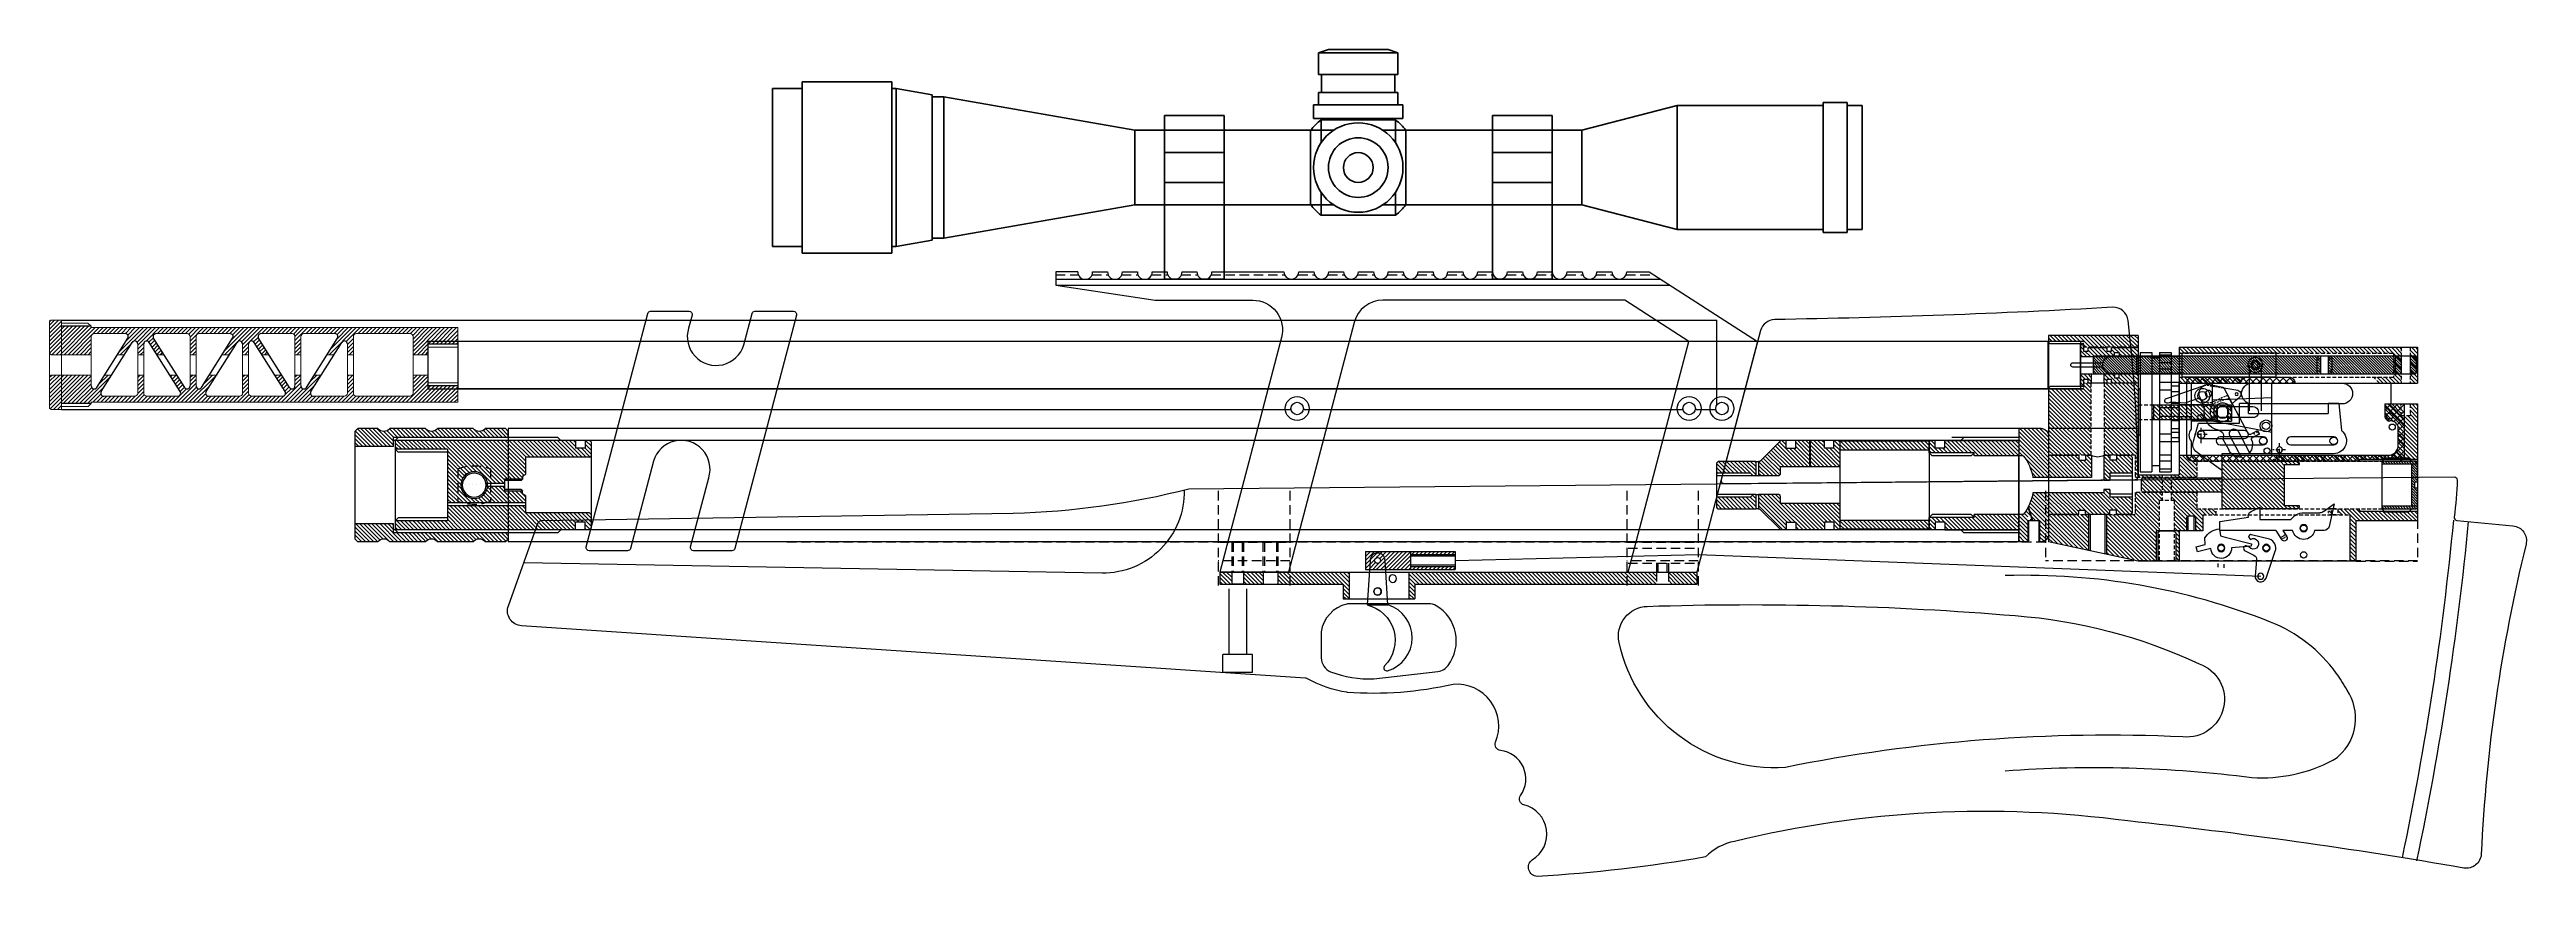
# Model space of a CAD drawing. Header units: millimetres. Extents: x 6817 to 10278, y -2870 to -2258.
# Drawn here: x 9447 to 10278, y -2591 to -2313 of the extents above; entities that cross this region are included whole.
import ezdxf

# ---------------------------------------------------------------- set-up
doc = ezdxf.new("R2010")
doc.units = ezdxf.units.MM
doc.linetypes.add('HIDDEN', pattern=[9.525, 6.35, -3.175])
doc.layers.add('图层2', color=108, linetype='Continuous')
doc.layers.add('标注线', color=3, linetype='Continuous', lineweight=13)
doc.styles.get("Standard").update_dxf_attribs({"font": 'txt', "bigfont": 'gbcbig.shx'})
doc.dimstyles.new('ISO-25', dxfattribs={"dimtxt": 1, "dimasz": 0.5, "dimexe": 0.6, "dimexo": 0.625, "dimgap": 0.1, "dimtad": 1, "dimtxsty": 'Standard', "dimcen": 2.5, "dimadec": 0, "dimazin": 0, "dimtfac": 1, "dimtmove": 0, "dimatfit": 3, "dimfxl": 1, "dimarcsym": 0})
pattern_1 = [(45, (309.1866, -1181.3546), (-0.6735192, 0.6735192), [])]

# ---------------------------------------------------------------- blocks, each defined once
blk = doc.blocks.new('fghjkkk')
at = {"layer": '图层2', "color": 4, "linetype": 'ByBlock'}
blk.add_lwpolyline([(8494.25, -2299.24), (8463.59, -2299.24, -0.414214), (8463.09, -2298.74), (8463.09, -2291.74, -0.414214), (8463.59, -2291.24), (8494.25, -2291.24, -0.414214), (8494.75, -2291.74), (8494.75, -2298.74, -0.414214)], format="xyb", close=True, dxfattribs=at)
for points in [[(8494.75, -2298.11), (8518.36, -2298.11, 1), (8518.36, -2292.37), (8494.75, -2292.37)], [(8521.13, -2295.99), (8531.23, -2295.99, 1), (8531.23, -2294.49), (8521.13, -2294.49)]]:
    blk.add_lwpolyline(points, format="xyb", dxfattribs=at)
at = {"layer": '图层2', "color": 2, "linetype": 'ByBlock'}
for radius in [2.5, 1.5]:
    blk.add_circle((8470.09, -2295.24), radius, dxfattribs=at)
at = {"layer": '图层2', "color": 4, "linetype": 'ByBlock'}
blk.add_circle((8470.09, -2295.24), 1, dxfattribs=at)
blk = doc.blocks.new('hhhhhgg')
at = {"layer": '图层2', "linetype": 'ByBlock'}
h = blk.add_hatch(dxfattribs=at)
h.set_pattern_fill('ANSI31', color=4, scale=0.3)
h.set_pattern_definition([(45, (7156.9674, -1437.8608), (-0.6735192, 0.6735192), [])])
h.paths.add_polyline_path([(8525.81, -2415.69), (8524.56, -2415.69), (8524.56, -2418.17), (8525.81, -2418.17)])
h.paths.add_polyline_path([(8530.56, -2415.69), (8529.31, -2415.69), (8529.31, -2418.17), (8530.56, -2418.17)])
h.paths.add_polyline_path([(8525.81, -2418.17), (8524.56, -2418.17), (8524.56, -2421.17), (8525.81, -2421.17)])
h.paths.add_polyline_path([(8530.56, -2418.17), (8529.31, -2418.17), (8529.31, -2421.17), (8530.56, -2421.17)])
h.paths.add_polyline_path([(8550.8, -2418.17), (8530.56, -2418.17), (8530.56, -2420.65), (8550.8, -2420.65)])
h.paths.add_polyline_path([(8550.8, -2415.69), (8530.56, -2415.69), (8530.56, -2418.17), (8550.8, -2418.17)])
h.paths.add_polyline_path([(8551.3, -2416.19), (8550.8, -2415.69), (8550.8, -2418.17), (8551.3, -2418.17)])
h.paths.add_polyline_path([(8551.3, -2418.17), (8550.8, -2418.17), (8550.8, -2420.65), (8551.3, -2420.15)])
at = {"layer": '图层2', "color": 6, "linetype": 'ByBlock'}
for p, q in [((8550.8, -2415.69), (8524.56, -2415.69)), ((8524.56, -2415.69), (8524.56, -2421.17)), ((8530.56, -2415.69), (8530.56, -2421.17)), ((8550.8, -2415.69), (8551.3, -2416.19)), ((8550.8, -2415.69), (8550.8, -2420.65)), ((8551.3, -2416.19), (8551.3, -2420.15)), ((8530.56, -2421.17), (8524.56, -2421.17)), ((8550.8, -2420.65), (8530.56, -2420.65)), ((8550.8, -2420.65), (8551.3, -2420.15))]:
    blk.add_line(p, q, dxfattribs=at)
at = {"layer": '图层2', "color": 1, "linetype": 'ByBlock'}
for p, q in [((8525.81, -2421.17), (8525.81, -2415.69)), ((8529.31, -2421.17), (8529.31, -2415.69))]:
    blk.add_line(p, q, dxfattribs=at)
blk = doc.blocks.new('fgghhtrt')
at = {"layer": '图层2', "linetype": 'ByBlock'}
h = blk.add_hatch(dxfattribs=at)
h.set_pattern_fill('ANSI31', color=4, scale=0.3)
h.set_pattern_definition([(45, (7185.8563, -729.2937), (-0.6735192, 0.6735192), [])])
h.paths.add_polyline_path([(8543.75, -2418.74), (8543.75, -2417.39), (8537.98, -2417.39), (8537.48, -2417.89), (8537.48, -2420.47), (8546.38, -2420.47), (8546.38, -2419.27), (8547.98, -2419.27), (8547.98, -2420.47), (8548.98, -2420.47), (8548.98, -2417.39), (8545.35, -2417.39), (8545.35, -2418.74)])
h.paths.add_polyline_path([(8553.18, -2417.39), (8553.18, -2420.47), (8554.18, -2420.47), (8554.18, -2419.27), (8555.78, -2419.27), (8555.78, -2421.49), (8556.78, -2421.49), (8556.78, -2417.39)])
h.paths.add_polyline_path([(8537.48, -2411.09), (8537.98, -2411.59), (8543.75, -2411.59), (8543.75, -2410.24), (8545.35, -2410.24), (8545.35, -2411.59), (8556.78, -2411.59), (8556.78, -2407.49), (8555.78, -2407.49), (8555.78, -2409.71), (8554.18, -2409.71), (8554.18, -2408.51), (8547.98, -2408.51), (8547.98, -2409.71), (8546.38, -2409.71), (8546.38, -2408.51), (8537.48, -2408.51)])
at = {"layer": '图层2', "color": 1, "linetype": 'ByBlock'}
for p, q in [((8537.48, -2411.09), (8537.98, -2411.59)), ((8537.48, -2417.89), (8537.98, -2417.39)), ((8537.98, -2411.59), (8537.98, -2417.39)), ((8548.98, -2417.39), (8548.98, -2420.47)), ((8553.18, -2417.39), (8553.18, -2420.47))]:
    blk.add_line(p, q, dxfattribs=at)
blk.add_lwpolyline([(8547.98, -2420.47), (8554.18, -2420.47), (8554.18, -2419.27), (8555.78, -2419.27), (8555.78, -2421.49), (8556.78, -2421.49), (8556.78, -2407.49), (8555.78, -2407.49), (8555.78, -2409.71), (8554.18, -2409.71), (8554.18, -2408.51), (8547.98, -2408.51), (8547.98, -2409.71), (8546.38, -2409.71), (8546.38, -2408.51), (8537.48, -2408.51), (8537.48, -2420.47), (8546.38, -2420.47), (8546.38, -2419.27), (8547.98, -2419.27)], close=True, dxfattribs=at)
for points in [[(8556.78, -2411.59), (8545.35, -2411.59), (8545.35, -2410.24), (8543.75, -2410.24), (8543.75, -2411.59), (8537.98, -2411.59)], [(8556.78, -2417.39), (8545.35, -2417.39), (8545.35, -2418.74), (8543.75, -2418.74), (8543.75, -2417.39), (8537.98, -2417.39)]]:
    blk.add_lwpolyline(points, dxfattribs=at)
blk = doc.blocks.new('hfhtyyjj')
at = {"layer": '图层2', "color": 1, "linetype": 'ByBlock'}
for p, q in [((8588.44, -2383.98), (8584.43, -2383.98)), ((8584.43, -2383.98), (8584.43, -2423.98)), ((8588.44, -2383.98), (8588.44, -2423.98)), ((8594.93, -2383.98), (8590.94, -2383.98)), ((8590.94, -2383.98), (8590.94, -2423.98)), ((8594.93, -2383.98), (8594.93, -2423.98)), ((8584.43, -2384.85), (8588.44, -2384.85)), ((8584.43, -2387.48), (8588.44, -2387.48)), ((8584.43, -2389.57), (8588.44, -2389.57)), ((8588.43, -2385.92), (8590.94, -2385.92)), ((8581.93, -2393.98), (8581.93, -2413.98)), ((8581.93, -2393.98), (8584.43, -2393.98)), ((8581.93, -2395.32), (8584.43, -2395.32)), ((8581.93, -2397.18), (8584.43, -2397.18)), ((8581.93, -2401.04), (8584.43, -2401.04)), ((8584.43, -2394.02), (8588.44, -2394.02)), ((8584.43, -2396.63), (8588.44, -2396.63)), ((8594.93, -2395.98), (8595.43, -2396.48)), ((8594.93, -2395.98), (8594.93, -2395.98)), ((8595.43, -2396.48), (8595.43, -2411.48)), ((8581.93, -2402.53), (8584.43, -2402.54)), ((8581.93, -2405.43), (8584.43, -2405.42)), ((8581.93, -2406.92), (8584.43, -2406.92)), ((8581.93, -2409.62), (8584.43, -2409.62)), ((8584.43, -2402.54), (8588.44, -2402.54)), ((8584.43, -2405.42), (8588.44, -2405.42)), ((8581.93, -2410.78), (8584.43, -2410.78)), ((8581.93, -2412.64), (8584.43, -2412.64)), ((8581.93, -2413.98), (8584.43, -2413.98)), ((8584.43, -2411.34), (8588.44, -2411.34)), ((8584.43, -2413.94), (8588.44, -2413.94)), ((8594.93, -2411.98), (8595.43, -2411.48)), ((8594.93, -2411.98), (8594.93, -2411.98)), ((8584.43, -2418.39), (8588.44, -2418.39)), ((8584.43, -2420.48), (8588.44, -2420.48)), ((8584.43, -2423.11), (8588.44, -2423.11)), ((8588.44, -2423.98), (8584.43, -2423.98)), ((8588.43, -2422.04), (8590.94, -2422.04)), ((8594.93, -2423.98), (8590.94, -2423.98))]:
    blk.add_line(p, q, dxfattribs=at)
at = {"layer": '图层2', "color": 3, "linetype": 'HIDDEN', "ltscale": 0.2}
for p, q in [((8595.43, -2401.48), (8581.93, -2401.48)), ((8595.43, -2406.48), (8581.93, -2406.48))]:
    blk.add_line(p, q, dxfattribs=at)
blk = doc.blocks.new('gfhhjjj')
at = {"layer": '图层2', "color": 1, "linetype": 'ByBlock'}
for p, q in [((10460.5, -315.72), (10459.67, -324.83)), ((10460.5, -315.72), (10464.08, -315.72)), ((10460.5, -315.72), (10464.08, -315.72)), ((10464.08, -315.72), (10464.08, -319.08)), ((10490.83, -315.72), (10493.86, -315.72)), ((10490.83, -319.08), (10490.83, -315.72)), ((10493.86, -322.34), (10493.86, -315.72)), ((10490.83, -319.08), (10464.08, -319.08)), ((10507.57, -322.34), (10493.86, -322.34)), ((10509.27, -328.33), (10507.57, -322.34)), ((10499.76, -338.24), (10508.08, -332.11)), ((10462.3, -332.57), (10499.76, -332.57)), ((10499.76, -332.57), (10499.76, -338.24))]:
    blk.add_line(p, q, dxfattribs=at)
at = {"layer": '图层2', "color": 3, "linetype": 'HIDDEN', "ltscale": 0.2}
for p, q in [((10506.69, -328.99), (10506.69, -323.74)), ((10478.47, -331.25), (10482.72, -331.25)), ((10480.46, -334.1), (10480.46, -328.85)), ((10504.7, -326.14), (10508.95, -326.14))]:
    blk.add_line(p, q, dxfattribs=at)
at = {"layer": '图层2', "color": 2, "linetype": 'ByBlock'}
for points in [[(10476.7, -326.93, -1), (10476.7, -329.63), (10462.26, -329.63, -1), (10462.26, -326.93)], [(10485.89, -329.63, -1), (10485.89, -326.93), (10500.33, -326.93, -1), (10500.33, -329.63)]]:
    blk.add_lwpolyline(points, format="xyb", close=True, dxfattribs=at)
for centre, radius in [((10480.46, -331.25), 1), ((10506.69, -326.14), 1.25)]:
    blk.add_circle(centre, radius, dxfattribs=at)
at = {"layer": '图层2', "color": 1, "linetype": 'ByBlock'}
for centre, radius, start, end in [((10462.3, -328.25), 4.32, 127.5234, 270), ((10506.39, -329.5), 3.11, 302.90648, 22.03635)]:
    blk.add_arc(centre, radius, start, end, dxfattribs=at)
blk = doc.blocks.new('fghghjjkk')
at = {"layer": '图层2', "color": 6, "linetype": 'ByBlock'}
for p, q in [((8560.04, -2418.72), (8548.67, -2431.91)), ((8564.29, -2418.55), (8560.42, -2418.55)), ((8567.12, -2423.6), (8564.86, -2426.91)), ((8545.82, -2430.16), (8544.94, -2431.18)), ((8544.94, -2431.18), (8547.08, -2432.98)), ((8547.96, -2431.97), (8545.82, -2430.16)), ((8552.14, -2431.8), (8546.83, -2438.01)), ((8554.56, -2433.89), (8549.27, -2440.07)), ((8556.61, -2435.6), (8553.87, -2438.56))]:
    blk.add_line(p, q, dxfattribs=at)
at = {"layer": '图层2', "color": 62, "linetype": 'ByBlock'}
for p, q in [((8560.06, -2418.7), (8555.24, -2418.4)), ((8556.09, -2423.31), (8558.22, -2420.84)), ((8578.01, -2426.35), (8566.92, -2419.54)), ((8567.03, -2423.72), (8571.63, -2426.54)), ((8571.63, -2426.54), (8576.13, -2427.26)), ((8576.13, -2427.26), (8577.17, -2427.84))]:
    blk.add_line(p, q, dxfattribs=at)
at = {"layer": '图层2', "color": 6, "linetype": 'HIDDEN', "ltscale": 0.1}
for p, q in [((8557.52, -2421.65), (8565.2, -2426.42)), ((8546.2, -2430.48), (8545.32, -2431.51)), ((8546.96, -2431.14), (8546.07, -2432.16))]:
    blk.add_line(p, q, dxfattribs=at)
at = {"layer": '图层2', "color": 62, "linetype": 'HIDDEN', "ltscale": 0.1}
for p, q in [((8558.22, -2420.84), (8562.96, -2424.38)), ((8565.66, -2419.04), (8560.23, -2418.71)), ((8566.89, -2419.52), (8566.58, -2419.34))]:
    blk.add_line(p, q, dxfattribs=at)
at = {"layer": '图层2', "color": 2, "linetype": 'ByBlock'}
for centre, radius in [((8555.38, -2419.79), 0.5), ((8564.61, -2421.69), 1.08)]:
    blk.add_circle(centre, radius, dxfattribs=at)
at = {"layer": '图层2', "color": 1, "linetype": 'ByBlock'}
for radius in [3.05, 2.05]:
    blk.add_circle((8558.64, -2426.71), radius, dxfattribs=at)
at = {"layer": '图层2', "color": 62, "linetype": 'ByBlock'}
blk.add_circle((8564.61, -2421.69), 1.08, dxfattribs=at)
for centre, radius, start, end in [((8555.38, -2419.79), 1.39, 95.93714, 221.0475), ((8540.43, -2432), 17.91, 29.03047, 39.0965), ((8577.56, -2427.07), 0.859, 243.29403, 57.86281)]:
    blk.add_arc(centre, radius, start, end, dxfattribs=at)
at = {"layer": '图层2', "color": 6, "linetype": 'ByBlock'}
for centre, radius, start, end in [((8560.42, -2419.05), 0.5, 89.91043, 139.23352), ((8564.61, -2421.69), 3.15, 322.65855, 95.85389), ((8550.52, -2436.1), 4.16, 143.94766, 207.2472), ((8546.76, -2433.36), 0.5, 323.94766, 50.01121), ((8548.29, -2431.59), 0.5, 229.79699, 319.23352), ((8553.27, -2432.92), 1.6, 318.7621, 134.93353), ((8558.48, -2434.92), 1.99, 86.37023, 199.94645), ((8558.64, -2426.71), 6.23, 269.70362, 358.18974), ((8550.52, -2436.1), 4.16, 252.51304, 323.6742)]:
    blk.add_arc(centre, radius, start, end, dxfattribs=at)
at = {"layer": '图层2', "color": 62, "linetype": 'HIDDEN', "ltscale": 0.1}
for centre, radius, start, end in [((8564.61, -2421.69), 3.16, 238.49102, 319.99206), ((8565.54, -2421.04), 2, 58.47416, 86.46584)]:
    blk.add_arc(centre, radius, start, end, dxfattribs=at)
blk = doc.blocks.new('ghjhjkk')
at = {"layer": '图层2', "linetype": 'ByBlock'}
h = blk.add_hatch(dxfattribs=at)
h.set_pattern_fill('ANSI31', color=4, scale=0.3)
h.set_pattern_definition([(45, (7450.5657, -2124.3686), (-0.6735192, 0.6735192), [])])
h.paths.add_polyline_path([(9061.66, -2377.02), (9051.66, -2377.02), (9051.66, -2386.62), (9061.66, -2386.62), (9061.66, -2386.12), (9184.59, -2386.12), (9184.59, -2380.62), (9174.59, -2380.62), (9174.59, -2377.02), (9169.59, -2377.02), (9169.59, -2383.12, -0.414214), (9168.59, -2384.12), (9150.59, -2384.12, -0.414214), (9149.59, -2383.12), (9149.59, -2377.02), (9147.59, -2377.02), (9147.59, -2383.12, -0.414214), (9146.59, -2384.12), (9136.18, -2384.12, -0.590203), (9135.33, -2382.59), (9138.84, -2377.02), (9136.47, -2377.02), (9133.85, -2381.19, -0.752207), (9132, -2380.66), (9132, -2377.02), (9130, -2377.02), (9130, -2380.66, -0.752207), (9128.16, -2381.19), (9125.53, -2377.02), (9123.17, -2377.02), (9126.68, -2382.59, -0.590203), (9125.83, -2384.12), (9115.42, -2384.12, -0.414214), (9114.42, -2383.12), (9114.42, -2377.02), (9112.42, -2377.02), (9112.42, -2383.12, -0.414214), (9111.42, -2384.12), (9101.01, -2384.12, -0.590203), (9100.16, -2382.59), (9103.67, -2377.02), (9101.3, -2377.02), (9098.68, -2381.19, -0.752207), (9096.83, -2380.66), (9096.83, -2377.02), (9094.83, -2377.02), (9094.83, -2380.66, -0.752207), (9092.99, -2381.19), (9090.36, -2377.02), (9088, -2377.02), (9091.5, -2382.59, -0.590203), (9090.66, -2384.12), (9080.25, -2384.12, -0.414214), (9079.25, -2383.12), (9079.25, -2377.02), (9077.25, -2377.02), (9077.25, -2383.12, -0.414214), (9076.25, -2384.12), (9065.83, -2384.12, -0.590203), (9064.99, -2382.59), (9068.49, -2377.02), (9066.13, -2377.02), (9063.51, -2381.19, -0.752207), (9061.66, -2380.66)])
h.paths.add_polyline_path([(9061.66, -2364.12, -0.414214), (9062.66, -2363.12), (9073.07, -2363.12, -0.590203), (9073.92, -2364.66), (9070.41, -2370.22), (9072.77, -2370.22), (9075.4, -2366.06, -0.752207), (9077.25, -2366.59), (9077.25, -2370.22), (9079.25, -2370.22), (9079.25, -2366.59, -0.752207), (9081.09, -2366.06), (9083.72, -2370.22), (9086.08, -2370.22), (9082.57, -2364.66, -0.590203), (9083.42, -2363.12), (9093.83, -2363.12, -0.414214), (9094.83, -2364.12), (9094.83, -2370.22), (9096.83, -2370.22), (9096.83, -2364.12, -0.414214), (9097.83, -2363.12), (9108.24, -2363.12, -0.590203), (9109.09, -2364.66), (9105.58, -2370.22), (9107.95, -2370.22), (9110.57, -2366.06, -0.752207), (9112.42, -2366.59), (9112.42, -2370.22), (9114.42, -2370.22), (9114.42, -2366.59, -0.752207), (9116.26, -2366.06), (9118.89, -2370.22), (9121.25, -2370.22), (9117.75, -2364.66, -0.590203), (9118.59, -2363.12), (9129, -2363.12, -0.414214), (9130, -2364.12), (9130, -2370.22), (9132, -2370.22), (9132, -2364.12, -0.414214), (9133, -2363.12), (9143.42, -2363.12, -0.590203), (9144.26, -2364.66), (9140.76, -2370.22), (9143.12, -2370.22), (9145.74, -2366.06, -0.752207), (9147.59, -2366.59), (9147.59, -2370.22), (9149.59, -2370.22), (9149.59, -2364.12, -0.414214), (9150.59, -2363.12), (9168.59, -2363.12, -0.414214), (9169.59, -2364.12), (9169.59, -2370.22), (9174.59, -2370.22), (9174.59, -2366.62), (9184.59, -2366.62), (9184.59, -2361.12), (9061.66, -2361.12), (9061.66, -2360.62), (9051.66, -2360.62), (9051.66, -2370.22), (9061.66, -2370.22)])
h.paths.add_polyline_path([(9047.66, -2388.12), (9048.16, -2388.62), (9051.66, -2388.62), (9051.66, -2377.02), (9047.66, -2377.02)])
h.paths.add_polyline_path([(9047.66, -2369.72), (9048.16, -2370.22), (9051.66, -2370.22), (9051.66, -2358.62), (9047.66, -2358.62)])
at = {"layer": '图层2', "color": 2, "linetype": 'ByBlock'}
for p, q in [((9061.66, -2360.62), (9051.66, -2360.62)), ((9047.66, -2369.72), (9048.16, -2370.22)), ((9061.66, -2386.62), (9051.66, -2386.62))]:
    blk.add_line(p, q, dxfattribs=at)
at = {"layer": '图层2', "color": 3, "linetype": 'ByBlock'}
for p, q in [((9063.51, -2381.19), (9073.92, -2364.66)), ((9064.99, -2382.59), (9075.4, -2366.06)), ((9091.5, -2382.59), (9081.09, -2366.06)), ((9092.99, -2381.19), (9082.57, -2364.66)), ((9098.68, -2381.19), (9109.09, -2364.66)), ((9100.16, -2382.59), (9110.57, -2366.06)), ((9126.68, -2382.59), (9116.26, -2366.06)), ((9128.16, -2381.19), (9117.75, -2364.66)), ((9133.85, -2381.19), (9144.26, -2364.66)), ((9135.33, -2382.59), (9145.74, -2366.06)), ((9184.59, -2366.62), (9174.59, -2366.62)), ((9184.59, -2380.62), (9174.59, -2380.62))]:
    blk.add_line(p, q, dxfattribs=at)
for centre, start, end in [((9073.07, -2364.12), 327.803, 90), ((9076.25, -2366.59), 0, 147.803), ((9080.25, -2366.59), 32.197, 180), ((9083.42, -2364.12), 90, 212.197), ((9108.24, -2364.12), 327.803, 90), ((9111.42, -2366.59), 0, 147.803), ((9115.42, -2366.59), 32.197, 180), ((9118.59, -2364.12), 90, 212.197), ((9143.42, -2364.12), 327.803, 90), ((9146.59, -2366.59), 0, 147.803), ((9062.66, -2380.66), 180, 327.803), ((9065.83, -2383.12), 147.803, 270), ((9090.66, -2383.12), 270, 32.197), ((9093.83, -2380.66), 212.197, 0), ((9097.83, -2380.66), 180, 327.803), ((9101.01, -2383.12), 147.803, 270), ((9125.83, -2383.12), 270, 32.197), ((9129, -2380.66), 212.197, 0), ((9133, -2380.66), 180, 327.803), ((9136.18, -2383.12), 147.803, 270)]:
    blk.add_arc(centre, 1, start, end, dxfattribs=at)
at = {"layer": '标注线', "color": 3}
for p, q in [((9047.66, -2359.12), (9048.16, -2358.62)), ((9047.66, -2359.12), (9047.66, -2388.12)), ((9048.16, -2358.62), (9051.66, -2358.62)), ((9051.66, -2358.62), (9051.66, -2388.62)), ((9051.66, -2359.62), (9060.54, -2359.62)), ((9061.66, -2360.62), (9060.54, -2359.62)), ((9061.66, -2360.62), (9061.66, -2361.12)), ((9061.66, -2361.12), (9184.59, -2361.12)), ((9061.66, -2364.12), (9061.66, -2380.66)), ((9062.66, -2363.12), (9073.07, -2363.12)), ((9077.25, -2366.59), (9077.25, -2383.12)), ((9079.25, -2366.59), (9079.25, -2383.12)), ((9083.42, -2363.12), (9093.83, -2363.12)), ((9094.83, -2364.12), (9094.83, -2380.66)), ((9096.83, -2364.12), (9096.83, -2380.66)), ((9097.83, -2363.12), (9108.24, -2363.12)), ((9112.42, -2366.59), (9112.42, -2383.12)), ((9114.42, -2366.59), (9114.42, -2383.12)), ((9118.59, -2363.12), (9129, -2363.12)), ((9130, -2364.12), (9130, -2380.66)), ((9132, -2364.12), (9132, -2380.66)), ((9133, -2363.12), (9143.42, -2363.12)), ((9147.59, -2366.59), (9147.59, -2383.12)), ((9149.59, -2364.12), (9149.59, -2383.12)), ((9150.59, -2363.12), (9168.59, -2363.12)), ((9169.59, -2364.12), (9169.59, -2383.12)), ((9174.59, -2366.62), (9174.59, -2380.62)), ((9184.59, -2361.12), (9184.59, -2367.62)), ((9048.16, -2370.22), (9061.66, -2370.22)), ((9070.41, -2370.22), (9072.77, -2370.22)), ((9077.25, -2370.22), (9079.25, -2370.22)), ((9086.08, -2370.22), (9083.72, -2370.22)), ((9094.83, -2370.22), (9096.83, -2370.22)), ((9105.58, -2370.22), (9107.95, -2370.22)), ((9114.42, -2370.22), (9112.42, -2370.22)), ((9121.25, -2370.22), (9118.89, -2370.22)), ((9132, -2370.22), (9130, -2370.22)), ((9140.76, -2370.22), (9143.12, -2370.22)), ((9149.59, -2370.22), (9147.59, -2370.22)), ((9169.59, -2370.22), (9174.59, -2370.22)), ((9047.66, -2377.52), (9048.16, -2377.02)), ((9048.16, -2377.02), (9061.66, -2377.02)), ((9051.66, -2384.62), (9051.66, -2386.62)), ((9065.83, -2384.12), (9076.25, -2384.12)), ((9066.13, -2377.02), (9068.49, -2377.02)), ((9077.25, -2377.02), (9079.25, -2377.02)), ((9080.25, -2384.12), (9090.66, -2384.12)), ((9090.36, -2377.02), (9088, -2377.02)), ((9094.83, -2377.02), (9096.83, -2377.02)), ((9101.01, -2384.12), (9111.42, -2384.12)), ((9101.3, -2377.02), (9103.67, -2377.02)), ((9114.42, -2377.02), (9112.42, -2377.02)), ((9115.42, -2384.12), (9125.83, -2384.12)), ((9125.53, -2377.02), (9123.17, -2377.02)), ((9132, -2377.02), (9130, -2377.02)), ((9136.18, -2384.12), (9146.59, -2384.12)), ((9136.47, -2377.02), (9138.84, -2377.02)), ((9149.59, -2377.02), (9147.59, -2377.02)), ((9150.59, -2384.12), (9168.59, -2384.12)), ((9169.59, -2377.02), (9174.59, -2377.02)), ((9184.59, -2379.62), (9184.59, -2386.12)), ((9048.16, -2388.62), (9047.66, -2388.12)), ((9048.16, -2388.62), (9051.66, -2388.62)), ((9051.66, -2387.62), (9060.65, -2387.62)), ((9061.66, -2386.62), (9060.65, -2387.62)), ((9061.66, -2386.12), (9184.59, -2386.12)), ((9061.66, -2386.12), (9061.66, -2386.62))]:
    blk.add_line(p, q, dxfattribs=at)
at = {"layer": '标注线', "color": 4}
for p, q in [((9174.59, -2367.62), (9184.59, -2367.62)), ((9184.59, -2367.62), (9184.59, -2379.62)), ((9174.59, -2379.62), (9184.59, -2379.62))]:
    blk.add_line(p, q, dxfattribs=at)
at = {"layer": '标注线', "color": 3}
for centre, start, end in [((9062.66, -2364.12), 90, 180), ((9093.83, -2364.12), 0, 90), ((9097.83, -2364.12), 90, 180), ((9129, -2364.12), 0, 90), ((9133, -2364.12), 90, 180), ((9150.59, -2364.12), 90, 180), ((9168.59, -2364.12), 0, 90), ((9076.25, -2383.12), 270, 0), ((9080.25, -2383.12), 180, 270), ((9111.42, -2383.12), 270, 0), ((9115.42, -2383.12), 180, 270), ((9146.59, -2383.12), 270, 0), ((9150.59, -2383.12), 180, 270), ((9168.59, -2383.12), 270, 0)]:
    blk.add_arc(centre, 1, start, end, dxfattribs=at)
blk = doc.blocks.new('fggghj')
at = {"layer": '图层2', "color": 6, "linetype": 'ByBlock'}
blk.add_lwpolyline([(1824.79, -2714.53), (1823.54, -2705.06, -0.41576), (1826.21, -2701.45), (1832.4, -2701.17, -0.518015), (1833.21, -2702.22), (1832.62, -2702.77, -0.05759), (1832.43, -2702.79, 2.231416), (1832.33, -2705.44, -0.064852), (1833.11, -2705.2, -1), (1833.51, -2706.88), (1830.29, -2707.75, 0.312885), (1829.06, -2709.22), (1828.57, -2714.46, -0.883035)], format="xyb", close=True, dxfattribs=at)
at = {"layer": '图层2', "color": 1, "linetype": 'ByBlock'}
for centre, radius in [((1826.67, -2704.58), 1.25), ((1826.67, -2714.26), 1)]:
    blk.add_circle(centre, radius, dxfattribs=at)
blk = doc.blocks.new('fghghhhh')
at = {"layer": '图层2', "linetype": 'ByBlock'}
h = blk.add_hatch(dxfattribs=at)
h.set_pattern_fill('ANSI31', color=4, scale=0.3)
h.set_pattern_definition(pattern_1)
h.paths.add_polyline_path([(1647.86, -2710.7), (1647.86, -2708.7), (1643.86, -2708.7), (1643.86, -2714.7), (1647.86, -2714.7), (1647.86, -2712.7, -0.414214), (1646.86, -2711.7, -0.414214)])
h = blk.add_hatch(dxfattribs=at)
h.set_pattern_fill('ANSI31', color=4, scale=0.3)
h.set_pattern_definition(pattern_1)
h.paths.add_polyline_path([(1658.86, -2708.7), (1647.86, -2708.7), (1647.86, -2710.7, -0.414214), (1648.86, -2711.7, -0.414214), (1647.86, -2712.7), (1647.86, -2714.7), (1658.86, -2714.7)])
h.paths.add_polyline_path([(1673.86, -2708.7), (1658.86, -2708.7), (1658.86, -2709.7), (1673.86, -2709.7)])
h.paths.add_polyline_path([(1673.86, -2713.7), (1658.86, -2713.7), (1658.86, -2714.7), (1673.86, -2714.7)])
at = {"layer": '图层2', "color": 44, "linetype": 'ByBlock'}
for p, q in [((1643.86, -2708.7), (1673.86, -2708.7)), ((1643.86, -2708.7), (1643.86, -2714.7)), ((1658.86, -2708.7), (1658.86, -2714.7)), ((1673.86, -2708.7), (1673.86, -2714.7)), ((1643.86, -2714.7), (1673.86, -2714.7)), ((1658.86, -2709.7), (1673.86, -2709.7)), ((1658.86, -2710.2), (1673.86, -2710.2)), ((1658.86, -2713.2), (1673.86, -2713.2)), ((1658.86, -2713.7), (1673.86, -2713.7))]:
    blk.add_line(p, q, dxfattribs=at)
at = {"layer": '图层2', "color": 1, "linetype": 'ByBlock'}
blk.add_circle((1647.86, -2711.7), 1, dxfattribs=at)
blk = doc.blocks.new('fdghh')
at = {"layer": '图层2', "color": 6, "linetype": 'ByBlock'}
for p, q in [((9675.19, -2452.31), (9671.56, -2449.68)), ((9671.56, -2449.68), (9673.31, -2457.3)), ((9699.48, -2452.24), (9696.48, -2450.75)), ((9696.48, -2450.75), (9696.48, -2454.94)), ((9674.95, -2458.61), (9678.13, -2458.61)), ((9681.81, -2452.69), (9676.36, -2452.69)), ((9685.52, -2458.6), (9688.76, -2458.6)), ((9696.48, -2454.94), (9686.09, -2454.95)), ((9688.76, -2458.6), (9687.5, -2460.66)), ((9691.1, -2458.6), (9689.21, -2461.7)), ((9691.1, -2458.6), (9709.88, -2458.59)), ((9709.88, -2455.6), (9700.36, -2454.18)), ((9709.88, -2458.59), (9709.88, -2455.6))]:
    blk.add_line(p, q, dxfattribs=at)
at = {"layer": '图层2', "color": 62, "linetype": 'HIDDEN', "ltscale": 0.05}
for p, q in [((9687.67, -2460.71), (9689.11, -2461.58)), ((9688.03, -2460.13), (9689.46, -2461.01))]:
    blk.add_line(p, q, dxfattribs=at)
at = {"layer": '图层2', "color": 1, "linetype": 'ByBlock'}
blk.add_circle((9681.82, -2457.85), 1.25, dxfattribs=at)
at = {"layer": '图层2', "color": 6, "linetype": 'ByBlock'}
for centre, radius, start, end in [((9674.95, -2456.92), 1.68, 192.90366, 270.02198), ((9676.36, -2450.69), 2, 234.04897, 270), ((9681.82, -2457.85), 3.77, 191.60287, 348.44109), ((9681.82, -2457.85), 5.16, 34.19599, 90.18599), ((9698.73, -2453.75), 1.68, 345.13129, 63.50087), ((9688.36, -2461.18), 1, 148.64176, 328.64176)]:
    blk.add_arc(centre, radius, start, end, dxfattribs=at)
blk = doc.blocks.new('fgjjjjj')
at = {"layer": '图层2', "color": 6, "linetype": 'ByBlock'}
blk.add_lwpolyline([(9738.89, -2465.9), (9730.07, -2468.19), (9730.18, -2468.92), (9736.76, -2469.55, 0.983484), (9743.75, -2469.73), (9748.22, -2470.84), (9748.63, -2469.18), (9745.66, -2468.4), (9745.76, -2466.19, 0.236806), (9740.82, -2463.15), (9740.53, -2465.49)], format="xyb", close=True, dxfattribs=at)
at = {"layer": '图层2', "color": 1, "linetype": 'ByBlock'}
blk.add_circle((9740.26, -2469.59), 1.25, dxfattribs=at)
blk = doc.blocks.new('*D1749')
at = {"layer": 'Defpoints', "color": 0, "linetype": 'ByBlock'}
for p in [(10214.88, -2467.19), (10212.72, -2469.19), (10214.88, -2469.19)]:
    blk.add_point(p, dxfattribs=at)
at = {"layer": '图层2', "color": 0, "linetype": 'ByBlock', "lineweight": -2}
for p, q in [((10214.26, -2467.19), (10212.12, -2467.19)), ((10212.72, -2467.69), (10212.72, -2468.69)), ((10214.26, -2469.19), (10212.12, -2469.19))]:
    blk.add_line(p, q, dxfattribs=at)
at = {"layer": '图层2', "color": 0, "linetype": 'ByBlock'}
for points in [[(10212.63, -2467.69), (10212.8, -2467.69), (10212.72, -2467.19)], [(10212.63, -2468.69), (10212.8, -2468.69), (10212.72, -2469.19)]]:
    blk.add_solid(points, dxfattribs=at)
at = {"layer": '图层2', "color": 0, "linetype": 'ByBlock', "insert": (10212.12, -2468.19), "char_height": 1, "attachment_point": 5, "rotation": 90}
blk.add_mtext('2', dxfattribs=at)
blk = doc.blocks.new('fdggg')
at = {"layer": '图层2', "linetype": 'ByBlock'}
h = blk.add_hatch(dxfattribs=at)
h.set_pattern_fill('ANSI31', color=4, scale=0.3)
h.set_pattern_definition([(45, (-551.4656, -559.2974), (-0.6735192, 0.6735192), [])])
h.paths.add_polyline_path([(920.04, -2768.85), (836.96, -2768.85), (836.96, -2772.85), (918.04, -2772.85), (918.04, -2777.85), (920.04, -2777.85)])
h.paths.add_polyline_path([(832.96, -2768.85), (823.46, -2768.85), (823.46, -2772.85), (832.96, -2772.85)])
h.paths.add_polyline_path([(963.96, -2772.85), (963.96, -2768.85), (940.04, -2768.85), (940.04, -2777.85), (942.04, -2777.85), (942.04, -2772.85)])
h.paths.add_polyline_path([(979.46, -2768.85), (979.46, -2772.85), (983.46, -2772.85), (983.46, -2768.85)])
h.paths.add_polyline_path([(975.46, -2772.85), (975.46, -2768.85), (968.96, -2768.85), (968.96, -2772.85)])
at = {"layer": '图层2', "color": 6, "linetype": 'ByBlock'}
for p, q in [((983.46, -2768.85), (823.46, -2768.85)), ((823.46, -2768.85), (823.46, -2772.85)), ((918.04, -2772.85), (823.46, -2772.85)), ((918.04, -2772.85), (918.04, -2777.85)), ((920.04, -2768.85), (920.04, -2777.85)), ((940.04, -2768.85), (940.04, -2777.85)), ((983.46, -2772.85), (942.04, -2772.85)), ((942.04, -2772.85), (942.04, -2777.85)), ((983.46, -2768.85), (983.46, -2772.85)), ((942.04, -2777.85), (918.04, -2777.85))]:
    blk.add_line(p, q, dxfattribs=at)
at = {"layer": '图层2', "color": 1, "linetype": 'HIDDEN', "ltscale": 0.5}
for p, q in [((832.96, -2768.85), (832.96, -2772.85)), ((836.96, -2768.85), (836.96, -2772.85))]:
    blk.add_line(p, q, dxfattribs=at)
at = {"layer": '图层2', "color": 3, "linetype": 'ByBlock'}
for p, q in [((963.96, -2768.85), (963.96, -2772.85)), ((968.96, -2768.85), (968.96, -2772.85)), ((975.46, -2768.85), (975.46, -2772.85)), ((979.46, -2768.85), (979.46, -2772.85))]:
    blk.add_line(p, q, dxfattribs=at)
at = {"layer": '图层2', "color": 2, "linetype": 'ByBlock'}
for centre in [(925.43, -2771.03), (930.53, -2775.34)]:
    blk.add_circle(centre, 1.25, dxfattribs=at)
blk = doc.blocks.new('bfghhhjh')
at = {"layer": '图层2', "linetype": 'ByBlock'}
h = blk.add_hatch(dxfattribs=at)
h.set_pattern_fill('ANSI31', color=4, scale=0.3)
h.set_pattern_definition([(45, (7463.1873, 499.6404), (-0.6735192, 0.6735192), [])])
h.paths.add_polyline_path([(9570.69, -2077.62), (9587.21, -2077.62), (9587.21, -2076.62), (9602.21, -2076.62), (9602.21, -2072.97), (9601.71, -2072.47), (9600.21, -2072.47), (9600.21, -2075.07), (9597.01, -2075.07), (9597.01, -2072.47), (9572.21, -2072.47), (9572.21, -2068.47), (9564.71, -2068.47, 0.414214), (9562.21, -2070.97), (9562.21, -2077.57), (9552.01, -2077.57), (9552.01, -2079.07), (9549.81, -2079.07), (9549.81, -2077.57), (9547.81, -2077.57), (9547.81, -2084.87), (9567.43, -2084.87, -0.128583)])
h.paths.add_polyline_path([(9534.71, -2077.57), (9534.21, -2078.07), (9534.21, -2083.47), (9541.61, -2083.47), (9541.61, -2085.95), (9543.61, -2085.95), (9543.61, -2077.57), (9541.61, -2077.57), (9541.61, -2079.07), (9539.41, -2079.07), (9539.41, -2077.57)])
edge = h.paths.add_edge_path()
edge.add_line((9568.42, -2099.47), (9569.21, -2099.47))
edge.add_line((9569.21, -2099.47), (9569.21, -2106.47))
edge.add_line((9569.21, -2106.47), (9572.21, -2106.47))
edge.add_line((9572.21, -2106.47), (9572.21, -2102.47))
edge.add_line((9572.21, -2102.47), (9597.01, -2102.47))
edge.add_line((9597.01, -2102.47), (9597.01, -2099.87))
edge.add_line((9597.01, -2099.87), (9600.21, -2099.87))
edge.add_line((9600.21, -2099.87), (9600.21, -2102.47))
edge.add_line((9600.21, -2102.47), (9601.71, -2102.47))
edge.add_line((9601.71, -2102.47), (9602.21, -2101.97))
edge.add_line((9602.21, -2101.97), (9602.21, -2098.32))
edge.add_line((9602.21, -2098.32), (9587.21, -2098.32))
edge.add_line((9587.21, -2098.32), (9587.21, -2097.32))
edge.add_line((9587.21, -2097.32), (9570.69, -2097.32))
edge.add_arc((9582.92, -2087.47), 15.71, 215.23507, 218.83619, ccw=False)
edge.add_line((9570.09, -2096.53), (9568.42, -2099.47))
edge = h.paths.add_edge_path()
edge.add_line((9569.06, -2094.85), (9567.64, -2099.47))
edge.add_line((9567.64, -2099.47), (9568.07, -2099.47))
edge.add_line((9568.07, -2099.47), (9569.9, -2096.25))
edge.add_arc((9582.92, -2087.47), 15.71, 208.05174, 214.02097, ccw=False)
edge = h.paths.add_edge_path()
edge.add_line((9567.43, -2099.47), (9568.93, -2094.6))
edge.add_arc((9582.92, -2087.47), 15.71, 189.5279, 207.01429, ccw=False)
edge.add_line((9567.43, -2090.07), (9543.61, -2090.07))
edge.add_line((9543.61, -2090.07), (9543.61, -2088.99))
edge.add_line((9543.61, -2088.99), (9541.61, -2088.99))
edge.add_line((9541.61, -2088.99), (9541.61, -2091.47))
edge.add_line((9541.61, -2091.47), (9534.21, -2091.47))
edge.add_line((9534.21, -2091.47), (9534.21, -2097.37))
edge.add_line((9534.21, -2097.37), (9539.41, -2097.37))
edge.add_line((9539.41, -2097.37), (9539.41, -2095.87))
edge.add_line((9539.41, -2095.87), (9541.61, -2095.87))
edge.add_line((9541.61, -2095.87), (9541.61, -2097.37))
edge.add_line((9541.61, -2097.37), (9549.81, -2097.37))
edge.add_line((9549.81, -2097.37), (9549.81, -2095.87))
edge.add_line((9549.81, -2095.87), (9552.01, -2095.87))
edge.add_line((9552.01, -2095.87), (9552.01, -2097.37))
edge.add_line((9552.01, -2097.37), (9562.21, -2097.37))
edge.add_line((9562.21, -2097.37), (9562.21, -2103.97))
edge.add_arc((9564.71, -2103.97), 2.5, 180, 270)
edge.add_line((9564.71, -2106.47), (9565.21, -2106.47))
edge.add_line((9565.21, -2106.47), (9565.21, -2099.47))
edge.add_line((9565.21, -2099.47), (9567.43, -2099.47))
at = {"layer": '图层2', "color": 2, "linetype": 'ByBlock'}
for p, q in [((9564.71, -2068.47), (9572.21, -2068.47)), ((9572.21, -2068.47), (9572.21, -2072.62)), ((9562.21, -2070.97), (9562.21, -2077.62)), ((9597.01, -2072.47), (9572.21, -2072.47)), ((9574.71, -2072.62), (9574.71, -2072.62)), ((9587.21, -2076.62), (9602.21, -2076.62)), ((9587.21, -2077.62), (9587.21, -2076.62)), ((9596.21, -2072.47), (9596.21, -2072.47)), ((9597.01, -2075.07), (9597.01, -2072.47)), ((9597.01, -2075.07), (9600.21, -2075.07)), ((9600.21, -2072.47), (9601.71, -2072.47)), ((9600.21, -2075.07), (9600.21, -2072.47)), ((9601.71, -2072.47), (9602.21, -2072.97)), ((9602.21, -2076.62), (9602.21, -2072.97)), ((9602.21, -2076.62), (9602.21, -2098.32)), ((9534.21, -2078.07), (9534.71, -2077.57)), ((9534.21, -2078.07), (9534.21, -2096.87)), ((9534.21, -2083.47), (9541.61, -2083.47)), ((9534.71, -2077.57), (9539.41, -2077.57)), ((9539.41, -2077.57), (9539.41, -2079.07)), ((9539.41, -2079.07), (9541.61, -2079.07)), ((9541.61, -2077.57), (9541.61, -2079.07)), ((9541.61, -2077.57), (9543.61, -2077.57)), ((9541.61, -2083.47), (9541.61, -2085.95)), ((9543.61, -2077.57), (9543.61, -2085.95)), ((9547.81, -2077.57), (9547.81, -2084.87)), ((9547.81, -2077.57), (9549.81, -2077.57)), ((9547.81, -2084.87), (9567.43, -2084.87)), ((9549.81, -2077.57), (9549.81, -2079.07)), ((9552.01, -2079.07), (9549.81, -2079.07)), ((9552.01, -2077.57), (9562.21, -2077.57)), ((9552.01, -2077.57), (9552.01, -2079.07)), ((9570.69, -2077.62), (9587.21, -2077.62)), ((9534.21, -2091.47), (9541.61, -2091.47)), ((9541.61, -2085.95), (9543.61, -2085.95)), ((9541.61, -2088.99), (9541.61, -2091.47)), ((9541.61, -2088.99), (9543.61, -2088.99)), ((9543.61, -2088.99), (9543.61, -2090.07)), ((9543.61, -2090.07), (9567.43, -2090.07)), ((9534.21, -2096.87), (9534.71, -2097.37)), ((9534.71, -2097.37), (9539.41, -2097.37)), ((9539.41, -2097.37), (9539.41, -2095.87)), ((9539.41, -2095.87), (9541.61, -2095.87)), ((9541.61, -2097.37), (9541.61, -2095.87)), ((9541.61, -2097.37), (9549.81, -2097.37)), ((9549.81, -2097.37), (9549.81, -2095.87)), ((9552.01, -2095.87), (9549.81, -2095.87)), ((9552.01, -2097.37), (9552.01, -2095.87)), ((9552.01, -2097.37), (9562.21, -2097.37)), ((9562.21, -2097.32), (9562.21, -2103.97)), ((9565.21, -2099.47), (9565.21, -2106.47)), ((9565.21, -2099.47), (9569.21, -2099.47)), ((9569.21, -2099.47), (9569.21, -2106.47)), ((9570.69, -2097.32), (9587.21, -2097.32)), ((9587.21, -2098.32), (9587.21, -2097.32)), ((9587.21, -2098.32), (9602.21, -2098.32)), ((9587.21, -2098.32), (9587.21, -2098.32)), ((9597.01, -2099.87), (9600.21, -2099.87)), ((9597.01, -2099.87), (9597.01, -2102.47)), ((9600.21, -2099.87), (9600.21, -2102.47)), ((9601.71, -2102.47), (9602.21, -2101.97)), ((9602.21, -2101.97), (9602.21, -2098.32)), ((9602.21, -2098.32), (9602.21, -2098.32)), ((9564.71, -2106.47), (9565.21, -2106.47)), ((9569.21, -2106.47), (9572.21, -2106.47)), ((9572.21, -2102.32), (9572.21, -2106.47)), ((9597.01, -2102.47), (9572.21, -2102.47)), ((9596.21, -2102.47), (9596.21, -2102.47)), ((9600.21, -2102.47), (9601.71, -2102.47))]:
    blk.add_line(p, q, dxfattribs=at)
at = {"layer": '图层2', "color": 4, "linetype": 'ByBlock'}
for p, q in [((9572.21, -2071.47), (9590.64, -2071.47)), ((9587.21, -2076.62), (9588.21, -2077.62)), ((9591.64, -2072.47), (9590.64, -2071.47)), ((9602.21, -2076.62), (9601.21, -2077.62)), ((9534.21, -2084.47), (9541.61, -2084.47)), ((9588.21, -2077.62), (9601.21, -2077.62)), ((9534.21, -2090.47), (9541.61, -2090.47)), ((9565.21, -2099.47), (9565.51, -2099.77)), ((9565.51, -2099.77), (9565.51, -2106.17)), ((9568.91, -2099.77), (9569.21, -2099.47)), ((9568.91, -2099.77), (9568.91, -2106.17)), ((9587.21, -2098.32), (9588.21, -2097.32)), ((9588.21, -2097.32), (9601.21, -2097.32)), ((9602.21, -2098.32), (9601.21, -2097.32)), ((9565.21, -2106.47), (9565.51, -2106.17)), ((9569.21, -2106.47), (9568.91, -2106.17)), ((9572.21, -2103.47), (9590.64, -2103.47)), ((9591.64, -2102.47), (9590.64, -2103.47))]:
    blk.add_line(p, q, dxfattribs=at)
at = {"layer": '图层2', "color": 3, "linetype": 'ByBlock'}
for p, q in [((9567.43, -2099.47), (9568.93, -2094.6)), ((9567.64, -2099.47), (9569.06, -2094.85))]:
    blk.add_line(p, q, dxfattribs=at)
at = {"layer": '图层2', "color": 6, "linetype": 'ByBlock'}
for p, q in [((9565.21, -2106.47), (9565.21, -2106.47)), ((9569.21, -2106.47), (9569.21, -2106.47))]:
    blk.add_line(p, q, dxfattribs=at)
at = {"layer": '图层2', "color": 2, "linetype": 'ByBlock'}
for centre, radius, start, end in [((9564.71, -2070.97), 2.5, 90, 180), ((9582.92, -2087.47), 15.71, 141.16381, 170.4721), ((9582.92, -2087.47), 15.71, 189.5279, 218.83619), ((9564.71, -2103.97), 2.5, 180, 270)]:
    blk.add_arc(centre, radius, start, end, dxfattribs=at)
at = {"layer": '图层2', "color": 6, "linetype": 'ByBlock'}
blk.add_arc((9545.71, -2073.21), 4.83, 244.24728, 295.75272, dxfattribs=at)
blk = doc.blocks.new('fdgrttry')
at = {"layer": '图层2', "linetype": 'ByBlock'}
h = blk.add_hatch(dxfattribs=at)
h.set_pattern_fill('ANSI31', color=4, scale=0.3)
h.set_pattern_definition([(45, (7077.9515, -1226.9069), (-0.6735192, 0.6735192), [])])
h.paths.add_polyline_path([(9653.07, -1908.09), (9623.07, -1908.09), (9623.07, -1911.09), (9653.07, -1911.09)])
h.paths.add_polyline_path([(9653.07, -1934.69), (9623.07, -1934.69), (9623.07, -1937.69), (9653.07, -1937.69)])
at = {"layer": '图层2', "color": 6, "linetype": 'ByBlock'}
for p, q in [((9623.07, -1908.09), (9653.07, -1908.09)), ((9623.07, -1908.09), (9623.07, -1937.69)), ((9623.07, -1911.09), (9653.07, -1911.09)), ((9653.07, -1908.09), (9653.07, -1937.69)), ((9623.07, -1934.69), (9653.07, -1934.69)), ((9623.07, -1937.69), (9653.07, -1937.69))]:
    blk.add_line(p, q, dxfattribs=at)
blk = doc.blocks.new('gfhjjj')
at = {"layer": '图层2', "linetype": 'ByBlock'}
h = blk.add_hatch(dxfattribs=at)
h.set_pattern_fill('ANSI31', color=4, scale=0.3)
h.set_pattern_definition([(45, (7265.2885, 545.2645), (-0.6735192, 0.6735192), [])])
h.paths.add_polyline_path([(9608.71, -2026.84), (9603.96, -2026.84), (9603.96, -2029.44), (9600.76, -2029.44), (9600.76, -2026.84), (9599.26, -2026.84), (9598.76, -2027.34), (9598.76, -2035.69), (9608.71, -2035.69)])
h.paths.add_polyline_path([(9618.56, -2026.84), (9616.76, -2026.84), (9616.76, -2029.44), (9613.56, -2029.44), (9613.56, -2026.84), (9608.91, -2026.84), (9608.91, -2035.69), (9618.76, -2035.69), (9618.76, -2038.74), (9626, -2038.74), (9626, -2033.84), (9625.56, -2033.84)])
h.paths.add_polyline_path([(9626, -2044.94), (9618.76, -2044.94), (9618.76, -2047.99), (9598.76, -2047.99), (9598.76, -2056.34), (9599.26, -2056.84), (9600.76, -2056.84), (9600.76, -2054.24), (9603.96, -2054.24), (9603.96, -2056.84), (9613.56, -2056.84), (9613.56, -2054.24), (9616.76, -2054.24), (9616.76, -2056.84), (9618.56, -2056.84), (9625.56, -2049.84), (9626, -2049.84)])
h.paths.add_polyline_path([(9627, -2044.94), (9627, -2049.84), (9639.55, -2049.84), (9640.05, -2049.34), (9640.05, -2045.84), (9628.73, -2045.84), (9627.83, -2044.94)])
h.paths.add_polyline_path([(9627, -2033.84), (9627, -2038.74), (9627.83, -2038.74), (9628.73, -2037.84), (9640.05, -2037.84), (9640.05, -2034.34), (9639.55, -2033.84)])
at = {"layer": '图层2', "color": 6, "linetype": 'ByBlock'}
for p, q in [((9598.76, -2027.34), (9599.26, -2026.84)), ((9598.76, -2027.34), (9598.76, -2056.34)), ((9599.26, -2026.84), (9600.76, -2026.84)), ((9600.76, -2029.44), (9600.76, -2026.84)), ((9603.96, -2026.84), (9613.56, -2026.84)), ((9603.96, -2029.44), (9603.96, -2026.84)), ((9608.71, -2026.84), (9608.71, -2035.69)), ((9608.91, -2026.84), (9608.91, -2035.69)), ((9613.56, -2029.44), (9613.56, -2026.84)), ((9616.76, -2026.84), (9618.56, -2026.84)), ((9616.76, -2029.44), (9616.76, -2026.84)), ((9618.56, -2026.84), (9625.56, -2033.84)), ((9598.76, -2035.69), (9618.76, -2035.69)), ((9600.76, -2029.44), (9603.96, -2029.44)), ((9616.76, -2029.44), (9613.56, -2029.44)), ((9618.76, -2035.69), (9618.76, -2038.24)), ((9625.56, -2033.84), (9626, -2033.84)), ((9626, -2033.84), (9626, -2038.74)), ((9627, -2033.84), (9639.55, -2033.84)), ((9627, -2033.84), (9627, -2038.74)), ((9639.55, -2033.84), (9640.05, -2034.34)), ((9640.05, -2049.34), (9640.05, -2034.34)), ((9619.26, -2038.74), (9618.76, -2038.24)), ((9619.26, -2038.74), (9626, -2038.74)), ((9627, -2038.74), (9627.73, -2038.74)), ((9627.73, -2038.74), (9640.05, -2038.74)), ((9627.73, -2038.84), (9627.73, -2038.84)), ((9598.76, -2047.99), (9618.76, -2047.99)), ((9618.56, -2056.84), (9625.56, -2049.84)), ((9618.76, -2045.44), (9619.26, -2044.94)), ((9618.76, -2045.44), (9618.76, -2047.99)), ((9619.26, -2044.94), (9626, -2044.94)), ((9625.56, -2049.84), (9626, -2049.84)), ((9626, -2044.94), (9626, -2049.84)), ((9627, -2044.94), (9627.23, -2044.94)), ((9627, -2044.94), (9627, -2049.84)), ((9627, -2049.84), (9639.55, -2049.84)), ((9627.23, -2044.94), (9640.05, -2044.94)), ((9627.73, -2045.44), (9627.73, -2045.44)), ((9639.55, -2049.84), (9640.05, -2049.34)), ((9599.26, -2056.84), (9598.76, -2056.34)), ((9599.26, -2056.84), (9600.76, -2056.84)), ((9600.76, -2054.24), (9603.96, -2054.24)), ((9600.76, -2054.24), (9600.76, -2056.84)), ((9603.96, -2054.24), (9603.96, -2056.84)), ((9603.96, -2056.84), (9613.56, -2056.84)), ((9616.76, -2054.24), (9613.56, -2054.24)), ((9613.56, -2054.24), (9613.56, -2056.84)), ((9616.76, -2054.24), (9616.76, -2056.84)), ((9616.76, -2056.84), (9618.56, -2056.84))]:
    blk.add_line(p, q, dxfattribs=at)
at = {"layer": '图层2', "color": 4, "linetype": 'ByBlock'}
for p, q in [((9627.83, -2038.74), (9628.73, -2037.84)), ((9628.73, -2037.84), (9640.05, -2037.84)), ((9627.83, -2044.94), (9628.73, -2045.84)), ((9628.73, -2045.84), (9640.05, -2045.84))]:
    blk.add_line(p, q, dxfattribs=at)
at = {"layer": '图层2', "color": 3, "linetype": 'ByBlock'}
for centre, start, end in [((9626.5, -2033.21), 231.57845, 308.42155), ((9626.5, -2039.37), 51.57845, 128.42155), ((9626.5, -2044.31), 231.57845, 308.42155), ((9626.5, -2050.47), 51.57845, 128.42155)]:
    blk.add_arc(centre, 0.805, start, end, dxfattribs=at)
blk = doc.blocks.new('gfdgtrh')
at = {"layer": '图层2', "linetype": 'ByBlock'}
h = blk.add_hatch(dxfattribs=at)
h.set_pattern_fill('ANSI31', color=4, scale=0.3)
h.set_pattern_definition([(45, (8893.701, 869.9032), (-0.6735192, 0.6735192), [])])
h.paths.add_polyline_path([(10418.63, -1996.45), (10425.38, -1996.45), (10426.38, -1995.45), (10426.38, -1990.45), (10413.39, -1990.45), (10413.39, -1993.45), (10374.88, -1993.45), (10374.88, -1995.45), (10375.88, -1996.45), (10382.63, -1996.45, -0.5), (10386.63, -1996.45), (10398.63, -1996.45, -0.5), (10402.63, -1996.45), (10414.63, -1996.45, -0.5)])
h.paths.add_polyline_path([(10414.63, -1958.45), (10402.63, -1958.45, -0.5), (10398.63, -1958.45), (10386.63, -1958.45, -0.5), (10382.63, -1958.45), (10375.88, -1958.45), (10374.88, -1959.45), (10374.88, -1961.45), (10413.39, -1961.45), (10413.39, -1964.45), (10426.38, -1964.45), (10426.38, -1959.45), (10425.38, -1958.45), (10418.63, -1958.45, -0.5)])
at = {"layer": '图层2', "color": 6, "linetype": 'ByBlock'}
for p, q in [((10374.88, -1959.45), (10375.88, -1958.45)), ((10374.88, -1961.6), (10374.88, -1959.45)), ((10375.88, -1958.45), (10382.63, -1958.45)), ((10386.63, -1958.45), (10398.63, -1958.45)), ((10402.63, -1958.45), (10414.63, -1958.45)), ((10418.63, -1958.45), (10425.38, -1958.45)), ((10425.38, -1958.45), (10426.38, -1959.45)), ((10426.38, -1959.45), (10426.38, -1964.45)), ((10374.88, -1961.45), (10413.39, -1961.45)), ((10374.88, -1961.6), (10374.88, -1993.3)), ((10413.39, -1964.45), (10413.39, -1961.45)), ((10413.39, -1964.45), (10426.38, -1964.45)), ((10426.38, -1964.45), (10426.38, -1990.45)), ((10374.88, -1993.3), (10374.88, -1995.45)), ((10374.88, -1993.45), (10413.39, -1993.45)), ((10413.39, -1990.45), (10426.38, -1990.45)), ((10413.39, -1993.45), (10413.39, -1990.45)), ((10426.38, -1990.45), (10426.38, -1995.45)), ((10374.88, -1995.45), (10375.88, -1996.45)), ((10375.88, -1996.45), (10382.63, -1996.45)), ((10386.63, -1996.45), (10398.63, -1996.45)), ((10402.63, -1996.45), (10414.63, -1996.45)), ((10418.63, -1996.45), (10425.38, -1996.45)), ((10425.38, -1996.45), (10426.38, -1995.45))]:
    blk.add_line(p, q, dxfattribs=at)
at = {"layer": '图层2', "color": 4, "linetype": 'ByBlock'}
for p, q in [((10374.88, -1962.45), (10413.39, -1962.45)), ((10374.88, -1992.45), (10413.39, -1992.45))]:
    blk.add_line(p, q, dxfattribs=at)
at = {"layer": '图层2', "color": 6, "linetype": 'ByBlock'}
for centre, start, end in [((10384.63, -1956.95), 216.8699, 323.1301), ((10400.63, -1956.95), 216.8699, 323.1301), ((10416.63, -1956.95), 216.8699, 323.1301), ((10384.63, -1997.95), 36.8699, 143.1301), ((10400.63, -1997.95), 36.8699, 143.1301), ((10416.63, -1997.95), 36.8699, 143.1301)]:
    blk.add_arc(centre, 2.5, start, end, dxfattribs=at)
blk = doc.blocks.new('hfghjjj')
at = {"layer": '图层2', "linetype": 'ByBlock'}
h = blk.add_hatch(dxfattribs=at)
h.set_pattern_fill('ANSI31', color=4, scale=0.3)
h.set_pattern_definition([(45, (6018.2356, -177.67815), (-0.6735192, 0.6735192), [])])
h.paths.add_polyline_path([(10186.83, -2071.74), (10187.33, -2072.24), (10188.83, -2072.24), (10188.83, -2069.74), (10192.03, -2069.74), (10192.03, -2072.24), (10252.53, -2072.24), (10252.53, -2069.39), (10235.03, -2069.39), (10235.03, -2064.39), (10208.83, -2064.39), (10208.83, -2066.74), (10187.33, -2066.74), (10186.83, -2067.24)])
edge = h.paths.add_edge_path()
edge.add_arc((10208.83, -2059.89), 1, 270, 360)
edge.add_line((10209.83, -2059.89), (10209.83, -2059.39))
edge.add_line((10209.83, -2059.39), (10215.83, -2059.39))
edge.add_line((10215.83, -2059.39), (10215.83, -2057.89))
edge.add_line((10215.83, -2057.89), (10221.55, -2057.89))
edge.add_arc((10226.03, -2057.39), 4.5, 186.37937, 360)
edge.add_line((10230.53, -2057.39), (10235.03, -2057.39))
edge.add_line((10235.03, -2057.39), (10235.03, -2063.39))
edge.add_line((10235.03, -2063.39), (10208.83, -2063.39))
edge.add_line((10208.83, -2063.39), (10208.83, -2060.89))
edge = h.paths.add_edge_path()
edge.add_line((10209.83, -2054.89), (10209.83, -2055.39))
edge.add_line((10209.83, -2055.39), (10215.83, -2055.39))
edge.add_line((10215.83, -2055.39), (10215.83, -2056.89))
edge.add_line((10215.83, -2056.89), (10221.55, -2056.89))
edge.add_arc((10226.03, -2057.39), 4.5, 0, 173.62063, ccw=False)
edge.add_line((10230.53, -2057.39), (10235.03, -2057.39))
edge.add_line((10235.03, -2057.39), (10235.03, -2045.39))
edge.add_line((10235.03, -2045.39), (10252.53, -2045.39))
edge.add_line((10252.53, -2045.39), (10252.53, -2042.54))
edge.add_line((10252.53, -2042.54), (10192.03, -2042.54))
edge.add_line((10192.03, -2042.54), (10192.03, -2045.04))
edge.add_line((10192.03, -2045.04), (10188.83, -2045.04))
edge.add_line((10188.83, -2045.04), (10188.83, -2042.54))
edge.add_line((10188.83, -2042.54), (10186.83, -2042.54))
edge.add_line((10186.83, -2042.54), (10186.83, -2047.54))
edge.add_line((10186.83, -2047.54), (10187.33, -2048.04))
edge.add_line((10187.33, -2048.04), (10208.83, -2048.04))
edge.add_line((10208.83, -2048.04), (10208.83, -2053.89))
edge.add_arc((10208.83, -2054.89), 1, 0, 90, ccw=False)
at = {"layer": '图层2', "color": 6, "linetype": 'ByBlock'}
for p, q in [((10186.83, -2042.89), (10187.33, -2042.39)), ((10186.83, -2042.89), (10186.83, -2047.54)), ((10187.33, -2042.39), (10188.83, -2042.39)), ((10188.83, -2042.39), (10188.83, -2045.04)), ((10192.03, -2042.39), (10192.03, -2045.04)), ((10192.03, -2042.39), (10252.53, -2042.39)), ((10197.03, -2042.39), (10197.03, -2042.39)), ((10252.53, -2042.39), (10252.53, -2045.39)), ((10187.33, -2048.04), (10186.83, -2047.54)), ((10186.83, -2047.54), (10186.83, -2067.24)), ((10187.33, -2048.04), (10208.83, -2048.04)), ((10188.83, -2044.99), (10192.03, -2044.99)), ((10208.83, -2048.04), (10208.83, -2053.89)), ((10235.03, -2045.39), (10235.03, -2069.39)), ((10235.03, -2045.39), (10252.53, -2045.39)), ((10251.53, -2046.39), (10252.53, -2045.39)), ((10252.53, -2045.39), (10252.53, -2069.39)), ((10209.83, -2054.89), (10209.83, -2055.39)), ((10209.83, -2055.39), (10215.83, -2055.39)), ((10209.83, -2059.39), (10215.83, -2059.39)), ((10209.83, -2059.89), (10209.83, -2059.39)), ((10215.83, -2055.39), (10215.83, -2056.89)), ((10215.83, -2056.89), (10222.06, -2056.89)), ((10215.83, -2056.89), (10215.83, -2057.89)), ((10215.83, -2057.89), (10222.06, -2057.89)), ((10215.83, -2057.89), (10215.83, -2059.39)), ((10187.33, -2066.74), (10186.83, -2067.24)), ((10186.83, -2067.24), (10186.83, -2071.89)), ((10187.33, -2066.74), (10208.83, -2066.74)), ((10208.83, -2060.89), (10208.83, -2066.74)), ((10208.83, -2063.39), (10235.03, -2063.39)), ((10208.83, -2064.39), (10235.03, -2064.39)), ((10252.53, -2069.39), (10251.53, -2068.39)), ((10187.33, -2072.39), (10186.83, -2071.89)), ((10187.33, -2072.39), (10188.83, -2072.39)), ((10188.83, -2069.79), (10192.03, -2069.79)), ((10188.83, -2072.39), (10188.83, -2069.79)), ((10192.03, -2072.39), (10192.03, -2069.79)), ((10192.03, -2072.39), (10252.53, -2072.39)), ((10197.03, -2072.39), (10197.03, -2072.39)), ((10235.03, -2069.39), (10252.53, -2069.39)), ((10252.53, -2069.39), (10252.53, -2072.24))]:
    blk.add_line(p, q, dxfattribs=at)
at = {"layer": '图层2', "color": 4, "linetype": 'ByBlock'}
for p, q in [((10197.03, -2042.39), (10198.03, -2041.39)), ((10198.03, -2041.39), (10251.53, -2041.39)), ((10251.53, -2041.39), (10252.53, -2042.39)), ((10235.03, -2046.39), (10251.53, -2046.39)), ((10210.33, -2055.89), (10209.83, -2055.39)), ((10210.33, -2058.89), (10209.83, -2059.39)), ((10210.33, -2055.89), (10215.83, -2055.89)), ((10210.33, -2058.89), (10215.83, -2058.89)), ((10235.03, -2068.39), (10251.53, -2068.39)), ((10197.03, -2072.39), (10198.03, -2073.39)), ((10198.03, -2073.39), (10251.53, -2073.39)), ((10251.53, -2073.39), (10252.53, -2072.39))]:
    blk.add_line(p, q, dxfattribs=at)
at = {"layer": '图层2', "color": 3, "linetype": 'HIDDEN', "ltscale": 0.5}
for p, q in [((10220.53, -2051.89), (10220.53, -2062.89)), ((10231.53, -2051.89), (10231.53, -2062.89))]:
    blk.add_line(p, q, dxfattribs=at)
at = {"layer": '图层2', "color": 6, "linetype": 'ByBlock'}
for radius in [4.5, 4]:
    blk.add_circle((10226.03, -2057.39), radius, dxfattribs=at)
at = {"layer": '图层2', "color": 3, "linetype": 'HIDDEN', "ltscale": 0.5}
for centre, radius, start, end in [((10226.03, -2066.52), 15.62, 69.39031, 110.60969), ((10226.03, -2048.27), 15.63, 249.39031, 290.60969)]:
    blk.add_arc(centre, radius, start, end, dxfattribs=at)
at = {"layer": '图层2', "color": 6, "linetype": 'ByBlock'}
for centre, start, end in [((10208.83, -2054.89), 0, 90), ((10208.83, -2059.89), 270, 0)]:
    blk.add_arc(centre, 1, start, end, dxfattribs=at)

msp = doc.modelspace()

# ---------------------------------------------------------------- hatches: boundary and pattern name
at = {"layer": '图层2', "linetype": 'ByBlock'}
h = msp.add_hatch(dxfattribs=at)
h.set_pattern_fill('ANSI31', color=4, scale=0.3)
h.set_pattern_definition([(135, (12377.6491, -1867.6884), (0.6735192, 0.6735192), [])])
h.paths.add_polyline_path([(10161.693, -2412.948), (10236.192, -2412.948), (10236.192, -2418.963), (10233.57, -2418.963), (10233.57, -2414.948), (10161.693, -2414.948)])
h.paths.add_polyline_path([(10226.917, -2422.978), (10233.57, -2422.978), (10233.57, -2418.963), (10236.192, -2418.963), (10236.192, -2424.978), (10228.917, -2424.978)])
h.paths.add_polyline_path([(10239.192, -2418.963), (10241.692, -2418.963), (10241.692, -2424.978), (10239.192, -2424.978)])
h.paths.add_polyline_path([(10239.192, -2412.948), (10241.692, -2412.948), (10241.692, -2418.963), (10239.192, -2418.963)])
edge = h.paths.add_edge_path()
edge.add_line((10161.693, -2422.978), (10166.193, -2422.978))
edge.add_ellipse((10166.193, -2424.978), major_axis=(1.414, 1.414), ratio=1, start_angle=45, end_angle=135)
edge.add_line((10164.193, -2424.978), (10161.693, -2424.978))
edge.add_line((10161.693, -2424.978), (10161.693, -2422.978))
edge = h.paths.add_edge_path()
edge.add_line((10166.193, -2422.978), (10183.947, -2422.978))
edge.add_line((10183.947, -2422.978), (10181.947, -2424.978))
edge.add_line((10181.947, -2424.978), (10164.193, -2424.978))
edge.add_ellipse((10166.193, -2424.978), major_axis=(1.414, 1.414), ratio=1, start_angle=45, end_angle=135, ccw=False)
edge = h.paths.add_edge_path()
edge.add_line((10230.673, -2435.977), (10230.673, -2431.978))
edge.add_line((10230.673, -2431.978), (10236.192, -2431.978))
edge.add_line((10236.192, -2431.978), (10236.192, -2435.948))
edge.add_line((10236.192, -2435.948), (10237.192, -2435.948))
edge.add_line((10237.192, -2435.948), (10237.192, -2449.187))
edge.add_ellipse((10235.192, -2449.187), major_axis=(1.414, 1.414), ratio=1, start_angle=274.458398, end_angle=315, ccw=False)
edge.add_line((10236.712, -2450.487), (10222.392, -2450.487))
edge.add_line((10222.392, -2450.487), (10221.692, -2451.187))
edge.add_line((10221.692, -2451.187), (10192.791, -2451.187))
edge.add_line((10192.791, -2451.187), (10194.791, -2449.187))
edge.add_line((10194.791, -2449.187), (10231.824, -2449.187))
edge.add_ellipse((10231.824, -2445.819), major_axis=(2.382, 2.382), ratio=1, start_angle=225, end_angle=315)
edge.add_line((10235.192, -2445.819), (10235.192, -2440.176))
edge.add_ellipse((10232.666, -2440.176), major_axis=(1.786, 1.786), ratio=1, start_angle=315, end_angle=409.821736)
edge.add_ellipse((10232.357, -2435.977), major_axis=(1.191, 1.191), ratio=1, start_angle=135, end_angle=228.271474, ccw=False)
edge = h.paths.add_edge_path(flags=16)
edge.add_ellipse((10232.357, -2435.977), major_axis=(-0.731, 0.731), ratio=1, start_angle=-315, end_angle=45, ccw=False)
edge = h.paths.add_edge_path(flags=17)
edge.add_line((10164.193, -2449.187), (10165.63, -2449.187))
edge.add_line((10165.63, -2449.187), (10167.63, -2451.187))
edge.add_line((10167.63, -2451.187), (10166.193, -2451.187))
edge.add_ellipse((10166.193, -2449.187), major_axis=(1.414, 1.414), ratio=1, start_angle=135, end_angle=225, ccw=False)
edge = h.paths.add_edge_path()
edge.add_line((10161.693, -2449.187), (10164.193, -2449.187))
edge.add_ellipse((10166.193, -2449.187), major_axis=(1.414, 1.414), ratio=1, start_angle=135, end_angle=225)
edge.add_line((10166.193, -2451.187), (10167.63, -2451.187))
edge.add_line((10167.63, -2451.187), (10167.63, -2456.687))
edge.add_line((10167.63, -2456.687), (10159.023, -2456.687))
edge.add_line((10159.023, -2456.687), (10159.023, -2455.702))
edge.add_line((10159.023, -2455.702), (10161.693, -2455.702))
edge.add_line((10161.693, -2455.702), (10161.693, -2449.187))
h.paths.add_polyline_path([(10160.023, -2464.202), (10159.023, -2464.202), (10159.023, -2461.687), (10167.63, -2461.687), (10167.63, -2467.187), (10174.073, -2467.187), (10174.073, -2469.187), (10169.58, -2469.187), (10169.58, -2474.568), (10167.136, -2474.568), (10167.136, -2470.068), (10166.636, -2469.568), (10164.636, -2469.568), (10164.136, -2470.068), (10164.136, -2474.568), (10160.023, -2474.568)])
h.paths.add_polyline_path([(10214.883, -2467.187), (10221.692, -2467.187), (10222.392, -2467.887), (10241.692, -2467.887), (10241.692, -2471.2), (10221.1, -2471.2), (10221.1, -2484.674), (10219.1, -2484.674), (10219.1, -2469.187), (10214.883, -2469.187)])
h.paths.add_polyline_path([(10160.523, -2475.174), (10160.023, -2474.674), (10160.023, -2474.568), (10161.693, -2474.568), (10161.693, -2484.674), (10160.523, -2484.674)])
h.paths.add_polyline_path([(10146.893, -2469.187), (10146.893, -2461.687), (10156.023, -2461.687), (10156.023, -2464.202), (10155.023, -2464.202), (10155.023, -2474.568), (10154.005, -2474.568), (10154.005, -2484.674), (10147.893, -2484.674), (10137.293, -2482.382), (10137.293, -2469.187)])
h.paths.add_polyline_path([(10117.893, -2469.187), (10131.293, -2469.187), (10131.293, -2481.084), (10117.893, -2478.187)])
h.paths.add_polyline_path([(10117.893, -2440.187), (10132.043, -2440.187), (10132.043, -2449.187), (10117.893, -2449.187)])
h.paths.add_polyline_path([(10136.543, -2440.187), (10147.893, -2440.187), (10147.893, -2455.702), (10156.023, -2455.702), (10156.023, -2456.687), (10146.893, -2456.687), (10146.893, -2449.187), (10136.543, -2449.187)])
h.paths.add_polyline_path([(10136.543, -2424.963), (10147.893, -2424.963), (10147.893, -2440.187), (10136.543, -2440.187)])
h.paths.add_polyline_path([(10117.893, -2426.963), (10129.593, -2426.963), (10129.593, -2425.163), (10129.793, -2424.963), (10132.043, -2424.963), (10132.043, -2440.187), (10117.893, -2440.187)])
h.paths.add_polyline_path([(10137.393, -2408.963), (10147.893, -2408.963), (10147.893, -2412.963), (10137.393, -2412.963)])
h.paths.add_polyline_path([(10129.593, -2410.963), (10117.893, -2410.963), (10117.893, -2408.963), (10137.393, -2408.963), (10137.393, -2412.963), (10129.793, -2412.963), (10129.593, -2412.763)])
edge = h.paths.add_edge_path()
edge.add_line((10239.192, -2435.948), (10239.192, -2431.978))
edge.add_line((10239.192, -2431.978), (10241.692, -2431.978))
edge.add_line((10241.692, -2431.978), (10241.692, -2450.487))
edge.add_line((10241.692, -2450.487), (10236.712, -2450.487))
edge.add_ellipse((10235.192, -2449.187), major_axis=(1.414, 1.414), ratio=1, start_angle=274.458398, end_angle=315)
edge.add_line((10237.192, -2449.187), (10237.192, -2435.948))
edge.add_line((10237.192, -2435.948), (10239.192, -2435.948))
h = msp.add_hatch(dxfattribs=at)
h.set_pattern_fill('ANSI31', color=4, scale=0.2)
h.set_pattern_definition([(135, (11583.0906, -1104.12533), (0.4490128, 0.4490128), [])])
h.paths.add_polyline_path([(10211.62, -2415.963), (10212.37, -2415.963), (10212.87, -2416.463), (10212.87, -2421.463), (10212.37, -2421.963), (10211.62, -2421.963)])
h.paths.add_polyline_path([(10207.87, -2416.463), (10208.37, -2415.963), (10209.12, -2415.963), (10209.12, -2421.963), (10208.37, -2421.963), (10207.87, -2421.463)])
h.paths.add_polyline_path([(10236.192, -2415.963), (10236.192, -2421.963), (10212.37, -2421.963), (10212.87, -2421.463), (10212.87, -2416.463), (10212.37, -2415.963)])
h.paths.add_polyline_path([(10239.192, -2421.963), (10239.192, -2415.963), (10240.692, -2415.963), (10241.192, -2416.463), (10241.192, -2421.463), (10240.692, -2421.963)])
h.paths.add_polyline_path([(10133.331, -2421.963), (10132.831, -2421.463), (10132.831, -2416.463), (10133.331, -2415.963), (10208.37, -2415.963), (10207.87, -2416.463), (10207.87, -2421.463), (10208.37, -2421.963)])
h = msp.add_hatch(dxfattribs=at)
h.set_pattern_fill('ANSI37', color=62, scale=0.5)
h.set_pattern_definition([(135, (12377.6491, -1867.6884), (1.122532, 1.122532), []), (45, (12377.6491, -1867.6884), (1.122532, -1.122532), [])])
h.paths.add_polyline_path([(10236.192, -2431.978), (10237.192, -2431.978), (10237.192, -2435.948), (10236.192, -2435.948)], flags=17)
edge = h.paths.add_edge_path()
edge.add_line((10230.673, -2431.978), (10236.192, -2431.978))
edge.add_line((10236.192, -2431.978), (10236.192, -2435.948))
edge.add_line((10236.192, -2435.948), (10237.192, -2435.948))
edge.add_line((10237.192, -2435.948), (10237.192, -2449.187))
edge.add_ellipse((10235.192, -2449.187), major_axis=(1.414, 1.414), ratio=1, start_angle=274.458398, end_angle=315, ccw=False)
edge.add_line((10236.712, -2450.487), (10222.392, -2450.487))
edge.add_line((10222.392, -2450.487), (10221.692, -2451.187))
edge.add_line((10221.692, -2451.187), (10192.791, -2451.187))
edge.add_line((10192.791, -2451.187), (10194.791, -2449.187))
edge.add_line((10194.791, -2449.187), (10231.824, -2449.187))
edge.add_ellipse((10231.824, -2445.819), major_axis=(2.382, 2.382), ratio=1, start_angle=225, end_angle=315)
edge.add_line((10235.192, -2445.819), (10235.192, -2440.176))
edge.add_ellipse((10232.666, -2440.176), major_axis=(-1.786, 1.786), ratio=1, start_angle=225, end_angle=319.821736)
edge.add_ellipse((10232.357, -2435.977), major_axis=(1.191, 1.191), ratio=1, start_angle=135, end_angle=228.271474, ccw=False)
edge.add_line((10230.673, -2435.977), (10230.673, -2431.978))
edge = h.paths.add_edge_path(flags=16)
edge.add_ellipse((10232.357, -2435.977), major_axis=(-0.731, 0.731), ratio=1, start_angle=45, end_angle=225)
edge.add_ellipse((10232.357, -2435.977), major_axis=(0.731, 0.731), ratio=1, start_angle=315, end_angle=495)
h.paths.add_polyline_path([(10165.63, -2449.187), (10194.791, -2449.187), (10192.791, -2451.187), (10167.63, -2451.187)])
edge = h.paths.add_edge_path()
edge.add_line((10164.193, -2449.187), (10165.63, -2449.187))
edge.add_line((10165.63, -2449.187), (10167.63, -2451.187))
edge.add_line((10167.63, -2451.187), (10166.193, -2451.187))
edge.add_ellipse((10166.193, -2449.187), major_axis=(1.414, 1.414), ratio=1, start_angle=135, end_angle=225, ccw=False)
edge = h.paths.add_edge_path()
edge.add_line((10166.193, -2422.978), (10183.947, -2422.978))
edge.add_line((10183.947, -2422.978), (10181.947, -2424.978))
edge.add_line((10181.947, -2424.978), (10164.193, -2424.978))
edge.add_ellipse((10166.193, -2424.978), major_axis=(1.414, 1.414), ratio=1, start_angle=45, end_angle=135, ccw=False)
edge = h.paths.add_edge_path()
edge.add_line((10183.947, -2422.978), (10198.537, -2422.978))
edge.add_ellipse((10198.537, -2424.978), major_axis=(-1.414, 1.414), ratio=1, start_angle=225, end_angle=315, ccw=False)
edge.add_line((10200.537, -2424.978), (10186.136, -2424.978))
edge.add_line((10186.136, -2424.978), (10181.947, -2424.978))
edge.add_line((10181.947, -2424.978), (10183.947, -2422.978))
h = msp.add_hatch(dxfattribs=at)
h.set_pattern_fill('ANSI31', color=4, scale=0.2)
h.set_pattern_definition([(135, (11612.45705, -819.23064), (0.4490128, 0.4490128), [])])
h.paths.add_polyline_path([(10241.692, -2466.693), (10241.192, -2467.193), (10229.692, -2467.193), (10229.692, -2466.193), (10241.692, -2466.193)])
h.paths.add_polyline_path([(10241.192, -2451.193), (10241.692, -2451.693), (10241.692, -2452.193), (10229.692, -2452.193), (10229.692, -2451.193)])
h.paths.add_polyline_path([(10241.692, -2458.193), (10240.692, -2458.193), (10240.692, -2460.193), (10241.692, -2460.193), (10241.692, -2466.193), (10239.692, -2466.193), (10239.692, -2452.193), (10241.692, -2452.193)])
h = msp.add_hatch(dxfattribs=at)
h.set_pattern_fill('ANSI31', color=4, scale=0.3)
h.set_pattern_definition([(135, (11813.7665, -1811.7983), (0.6735192, 0.6735192), [])])
h.paths.add_polyline_path([(10176.034, -2451.793), (10176.534, -2451.293), (10201.534, -2451.293), (10202.034, -2451.793), (10202.034, -2452.293), (10197.034, -2452.293), (10197.034, -2459.193), (10176.034, -2459.193)])
h.paths.add_polyline_path([(10176.034, -2459.193), (10197.034, -2459.193), (10197.034, -2466.093), (10202.034, -2466.093), (10202.034, -2466.593), (10201.534, -2467.093), (10176.534, -2467.093), (10176.034, -2466.593)])
h.paths.add_polyline_path([(10149.034, -2459.193), (10176.034, -2459.193), (10176.034, -2461.593), (10149.534, -2461.593), (10149.034, -2461.093)])
h.paths.add_polyline_path([(10149.034, -2457.293), (10149.534, -2456.793), (10176.034, -2456.793), (10176.034, -2459.193), (10149.034, -2459.193)])

# ---------------------------------------------------------------- linework, layer by layer
at = {"color": 1, "lineweight": 50}
for p, q in [((9873.003, -2314.14), (9876.303, -2313.04)), ((9873.003, -2314.14), (9899.603, -2314.14)), ((9873.003, -2314.14), (9873.003, -2321.44)), ((9876.303, -2313.04), (9896.303, -2313.04)), ((9896.303, -2313.04), (9899.603, -2314.14)), ((9899.603, -2314.14), (9899.603, -2321.44)), ((9689.803, -2326.14), (9699.803, -2326.14)), ((9689.803, -2379.14), (9689.803, -2326.14)), ((9699.803, -2323.89), (9729.803, -2323.89)), ((9699.803, -2381.39), (9699.803, -2323.89)), ((9729.803, -2381.39), (9729.803, -2323.89)), ((9731.303, -2326.14), (9729.803, -2326.14)), ((9731.303, -2379.14), (9731.303, -2326.14)), ((9731.303, -2326.14), (9743.303, -2328.24)), ((9873.003, -2321.44), (9899.603, -2321.44)), ((9874.003, -2321.44), (9874.003, -2327.44)), ((9898.603, -2321.44), (9898.603, -2327.44)), ((9743.303, -2377.04), (9743.303, -2328.24)), ((9747.303, -2328.94), (9743.303, -2328.94)), ((9747.303, -2376.34), (9747.303, -2328.94)), ((9747.303, -2328.94), (9811.303, -2340.14)), ((9871.303, -2331.64), (9901.303, -2331.64)), ((9871.303, -2331.64), (9871.303, -2336.14)), ((9873.003, -2327.44), (9899.603, -2327.44)), ((9873.003, -2327.44), (9873.003, -2331.64)), ((9899.603, -2327.44), (9899.603, -2331.64)), ((9901.303, -2331.64), (9901.303, -2336.14)), ((9961.303, -2340.14), (9993.303, -2331.84)), ((9993.303, -2331.84), (10042.303, -2331.84)), ((9993.303, -2331.84), (9993.303, -2373.44)), ((10042.303, -2330.84), (10042.303, -2374.44)), ((10042.303, -2330.84), (10050.303, -2330.84)), ((10050.303, -2330.84), (10050.303, -2374.44)), ((10050.303, -2331.84), (10055.303, -2331.84)), ((10055.303, -2331.84), (10055.303, -2373.44)), ((9811.303, -2340.14), (9878.012, -2340.14)), ((9811.303, -2365.14), (9811.303, -2340.14)), ((9821.303, -2335.14), (9821.303, -2390.14)), ((9821.303, -2335.14), (9841.303, -2335.14)), ((9841.303, -2335.14), (9841.303, -2390.14)), ((9870.308, -2340.14), (9870.303, -2365.134)), ((9871.303, -2336.14), (9901.303, -2336.14)), ((9873.81, -2336.64), (9873.81, -2336.14)), ((9873.81, -2336.64), (9898.797, -2336.64)), ((9873.81, -2336.64), (9873.81, -2344.339)), ((9894.595, -2340.14), (9961.303, -2340.14)), ((9898.797, -2336.64), (9898.797, -2336.14)), ((9898.797, -2344.339), (9898.797, -2336.64)), ((9902.303, -2340.14), (9902.298, -2365.14)), ((9931.303, -2335.14), (9931.303, -2390.14)), ((9931.303, -2335.14), (9951.303, -2335.14)), ((9951.303, -2335.14), (9951.303, -2390.14)), ((9961.303, -2340.14), (9961.303, -2365.14)), ((9821.303, -2347.64), (9841.303, -2347.64)), ((9931.303, -2347.64), (9951.303, -2347.64)), ((9821.303, -2357.64), (9841.303, -2357.64)), ((9931.303, -2357.64), (9951.303, -2357.64)), ((9747.303, -2376.34), (9811.303, -2365.14)), ((9878.012, -2365.14), (9811.303, -2365.14)), ((9873.81, -2360.942), (9873.81, -2368.64)), ((9961.303, -2365.14), (9894.595, -2365.14)), ((9898.797, -2368.64), (9898.797, -2360.942)), ((9961.303, -2365.14), (9993.303, -2373.44)), ((9898.797, -2368.64), (9873.81, -2368.64)), ((9993.303, -2373.44), (10042.303, -2373.44)), ((10042.303, -2374.44), (10050.303, -2374.44)), ((10050.303, -2373.44), (10055.303, -2373.44)), ((9689.803, -2379.14), (9699.803, -2379.14)), ((9699.803, -2381.39), (9729.803, -2381.39)), ((9731.303, -2379.14), (9729.803, -2379.14)), ((9731.303, -2379.14), (9743.303, -2377.04))]:
    msp.add_line(p, q, dxfattribs=at)
at = {"color": 2, "lineweight": 50}
for p, q in [((9747.303, -2376.34), (9743.303, -2376.34)), ((9821.303, -2390.14), (9841.303, -2390.14)), ((9931.303, -2390.14), (9951.303, -2390.14))]:
    msp.add_line(p, q, dxfattribs=at)
at = {"color": 4, "linetype": 'ByBlock'}
msp.add_line((9918.775, -2484.484), (10000.34, -2482.512), dxfattribs=at)
at = {"color": 3, "linetype": 'ByBlock'}
msp.add_line((10000.34, -2482.512), (10189.03, -2489.781), dxfattribs=at)
at = {"color": 6, "linetype": 'ByBlock'}
msp.add_line((9889.332, -2499.387), (9896.217, -2499.387), dxfattribs=at)
for points in [[(9792.196, -2387.64), (9784.84, -2387.64), (9784.84, -2392.14), (9818.123, -2397.14), (9850.9, -2397.14, -0.4918281), (9860.57, -2409.688), (9839.84, -2488.387)], [(9976.84, -2488.387), (9997.234, -2410.963), (9975.682, -2397.14), (9894.582, -2397.14, 0.3406371), (9884.912, -2404.593), (9862.84, -2488.387)], [(9896.217, -2499.387), (9895.275, -2484.484, 1), (9890.275, -2484.484), (9889.332, -2499.387, -0.5841455), (9895.145, -2519.813, 0.7764343), (9896.142, -2521.475, 0.7381173), (9896.344, -2499.387)]]:
    msp.add_lwpolyline(points, format="xyb", dxfattribs=at)
msp.add_lwpolyline([(9976.381, -2387.64), (9983.869, -2387.64), (10020.234, -2410.963), (9999.84, -2488.387)], dxfattribs=at)
msp.add_lwpolyline([(9661.645, -2406.497, 1.0067106), (9680.162, -2412.126), (9682.931, -2401.613, -0.3406371), (9683.898, -2400.868), (9696.83, -2400.868, -0.4918281), (9697.797, -2402.123), (9677.164, -2480.453, -0.3406371), (9676.197, -2481.199), (9663.265, -2481.199, -0.4918281), (9662.298, -2479.944), (9668.408, -2456.747, 1.0067106), (9649.891, -2451.118), (9642.164, -2480.453, -0.3406371), (9641.197, -2481.199), (9628.265, -2481.199, -0.4918281), (9627.298, -2479.944), (9647.931, -2401.613, -0.3406371), (9648.898, -2400.868), (9661.83, -2400.868, -0.4918281), (9662.797, -2402.123)], format="xyb", close=True, dxfattribs=at)
at = {"color": 4}
msp.add_lwpolyline([(10147.882, -2456.354, 0.0254167), (10144.582, -2403.966, 0.397577), (10139.332, -2399.542, -0.0102464), (10026.014, -2403.633, 0.3362897), (10021.257, -2407.359), (10008.074, -2457.408, 0.4947504), (10009.05, -2458.662), (10146.891, -2457.366, 0.4149967)], format="xyb", close=True, dxfattribs=at)
at = {"color": 1}
for points in [[(9946.333, -2590.513, -0.7084509), (9944.676, -2584.913, 0.6713613), (9941.877, -2566.492, -0.5308055), (9940.718, -2563.388, 0.5704397), (9933.975, -2548.214, -0.4980994), (9932.36, -2545.46, 0.5643247), (9918.099, -2526.064, -0.0757456), (9882.59, -2528.727, -0.0206094), (9882.508, -2528.717, -0.0872352), (9868.994, -2524.046, 0.110525), (9868.575, -2523.922), (9605.577, -2506.4, -0.4982904), (9601.203, -2499.721), (9611.239, -2471.783, -0.3120934), (9612.164, -2471.121), (9770.58, -2468.603, 0.0550537), (9829.498, -2460.45), (10253.947, -2456.46, -0.4253641), (10254.956, -2457.488, -0.0264622), (10253.941, -2469.922, 0.4256251), (10254.837, -2471.051), (10273.666, -2472.856, -0.4574053), (10278.045, -2479.025, 0.0485834), (10263.01, -2582.983, -0.4513948), (10257.161, -2587.677, 0.0163695), (10144.412, -2571.896, 0.0930164), (10012.563, -2578.732, 0.1499656), (10002.799, -2583.936, -0.0290994)], [(9882.436, -2499.116, 0.308124), (9873.863, -2508.445), (9873.863, -2517.147, 0.3079121), (9877.027, -2521.798, 0.1075431), (9891.565, -2524.17), (9913.044, -2521.685, 0.2077142), (9916.49, -2519.689, 0.4435532), (9912.466, -2499.689, 0.1351288), (9909.907, -2498.985), (9883.575, -2498.985, 0.057508)], [(10162.956, -2543.686, 0.0614127), (10029.626, -2553.894, -0.3728501), (9973.809, -2511.979, -0.4681553), (9983.26, -2499.871, -0.0288088), (10106.692, -2502.992, -0.0903096), (10168.411, -2519.157, -0.887922)]]:
    msp.add_lwpolyline(points, format="xyb", close=True, dxfattribs=at)
at = {"color": 62, "linetype": 'ByBlock'}
msp.add_lwpolyline([(10176.034, -2466.593, 0.4142136), (10176.534, -2467.093), (10201.534, -2467.093), (10202.034, -2466.593), (10202.034, -2466.093), (10197.034, -2466.093), (10197.034, -2452.293), (10202.034, -2452.293), (10202.034, -2451.793), (10201.534, -2451.293), (10176.534, -2451.293, 0.4142136), (10176.034, -2451.793)], format="xyb", close=True, dxfattribs=at)
at = {"color": 2}
for points in [[(9827.893, -2460.851, -0.4232563), (9800.354, -2488.739), (9606.377, -2485.316)], [(10103.332, -2555.025, -0.0502303), (10186.089, -2557.314, 0.1391747), (10213.235, -2551.498, 0.0625044), (10215.273, -2550.066, 0.3709696), (10218.006, -2527.958, 0.0298229), (10214.37, -2522.263, 0.1424195), (10192.317, -2505.144, 0.1023055), (10103.332, -2489.569)]]:
    msp.add_lwpolyline(points, format="xyb", dxfattribs=at)
at = {"color": 1, "lineweight": 50}
for radius in [15, 10, 5]:
    msp.add_circle((9886.303, -2352.64), radius, dxfattribs=at)
for start, end in [(127.984494, 142.015506), (37.984494, 52.015506), (217.984494, 232.015506), (307.984494, 322.015506)]:
    msp.add_arc((9886.303, -2352.64), 20.3, start, end, dxfattribs=at)
at = {"color": 4}
for radius in [1027.419, 1032.419]:
    msp.add_arc((9231.032, -2373.266), radius, 348.150968, 354.54413, dxfattribs=at)
at = {"layer": '图层2', "color": 3, "linetype": 'HIDDEN', "ltscale": 0.5}
for p, q in [((9784.84, -2388.64), (9792.405, -2388.64)), ((9796.988, -2388.64), (9802.405, -2388.64)), ((9806.988, -2388.64), (9812.405, -2388.64)), ((9816.988, -2388.64), (9822.405, -2388.64)), ((9826.988, -2388.64), (9832.405, -2388.64)), ((9836.988, -2388.64), (9861.612, -2388.64)), ((9866.151, -2388.64), (9871.612, -2388.64)), ((9876.151, -2388.64), (9881.612, -2388.64)), ((9886.151, -2388.64), (9891.612, -2388.64)), ((9896.151, -2388.64), (9901.612, -2388.64)), ((9906.151, -2388.64), (9911.612, -2388.64)), ((9916.151, -2388.64), (9921.612, -2388.64)), ((9926.151, -2388.64), (9931.612, -2388.64)), ((9936.151, -2388.64), (9941.612, -2388.64)), ((9946.151, -2388.64), (9951.612, -2388.64)), ((9956.151, -2388.64), (9961.612, -2388.64)), ((9966.151, -2388.64), (9971.612, -2388.64)), ((9976.151, -2388.64), (9985.428, -2388.64)), ((10221.1, -2484.674), (10241.692, -2484.674))]:
    msp.add_line(p, q, dxfattribs=at)
at = {"layer": '图层2', "color": 6, "linetype": 'ByBlock'}
for p, q in [((9784.84, -2390.14), (9864.84, -2390.14)), ((9784.84, -2392.14), (9864.84, -2392.14)), ((9797.196, -2387.64), (9802.196, -2387.64)), ((9807.196, -2387.64), (9812.196, -2387.64)), ((9817.196, -2387.64), (9822.196, -2387.64)), ((9827.196, -2387.64), (9832.196, -2387.64)), ((9837.196, -2387.64), (9861.382, -2387.64)), ((9864.84, -2390.14), (9987.767, -2390.14)), ((9864.84, -2392.14), (9990.885, -2392.14)), ((9866.381, -2387.64), (9871.382, -2387.64)), ((9876.381, -2387.64), (9881.382, -2387.64)), ((9886.381, -2387.64), (9891.382, -2387.64)), ((9896.381, -2387.64), (9901.382, -2387.64)), ((9906.381, -2387.64), (9911.382, -2387.64)), ((9916.381, -2387.64), (9921.382, -2387.64)), ((9926.381, -2387.64), (9931.382, -2387.64)), ((9936.381, -2387.64), (9941.382, -2387.64)), ((9946.381, -2387.64), (9951.382, -2387.64)), ((9956.381, -2387.64), (9961.382, -2387.64)), ((9966.381, -2387.64), (9971.382, -2387.64)), ((10133.331, -2415.963), (10132.831, -2416.463)), ((10132.831, -2416.463), (10132.831, -2421.463)), ((10240.692, -2415.963), (10133.331, -2415.963)), ((10207.87, -2416.463), (10208.37, -2415.963)), ((10207.87, -2416.463), (10207.87, -2421.463)), ((10209.12, -2416.963), (10207.87, -2416.963)), ((10209.12, -2415.963), (10209.12, -2421.963)), ((10211.62, -2415.963), (10211.62, -2421.963)), ((10212.87, -2416.963), (10211.62, -2416.963)), ((10212.87, -2416.463), (10212.37, -2415.963)), ((10212.87, -2416.463), (10212.87, -2421.463)), ((10234.192, -2416.495), (10234.724, -2415.963)), ((10234.192, -2416.495), (10234.192, -2421.43)), ((10236.192, -2415.963), (10236.192, -2421.963)), ((10239.192, -2415.963), (10239.192, -2421.963)), ((10241.192, -2416.463), (10240.692, -2415.963)), ((10241.192, -2416.463), (10241.192, -2421.463)), ((10132.831, -2421.463), (10133.331, -2421.963)), ((10240.692, -2421.963), (10133.331, -2421.963)), ((10209.12, -2420.963), (10207.87, -2420.963)), ((10207.87, -2421.463), (10208.37, -2421.963)), ((10212.87, -2420.963), (10211.62, -2420.963)), ((10212.87, -2421.463), (10212.37, -2421.963)), ((10234.192, -2421.43), (10234.724, -2421.963)), ((10241.192, -2421.463), (10240.692, -2421.963)), ((10241.192, -2451.193), (10229.692, -2451.193)), ((10229.692, -2451.193), (10229.692, -2467.193)), ((10239.692, -2451.193), (10239.692, -2451.193)), ((10241.692, -2451.693), (10241.192, -2451.193)), ((10241.692, -2452.193), (10229.692, -2452.193)), ((10239.692, -2466.193), (10239.692, -2452.193)), ((10240.692, -2460.193), (10240.692, -2458.193)), ((10241.692, -2458.193), (10240.692, -2458.193)), ((10241.692, -2458.193), (10241.692, -2451.693)), ((10229.692, -2466.193), (10241.692, -2466.193)), ((10229.692, -2467.193), (10241.192, -2467.193)), ((10239.692, -2467.193), (10239.692, -2467.193)), ((10241.692, -2460.193), (10240.692, -2460.193)), ((10241.192, -2467.193), (10241.692, -2466.693)), ((10241.692, -2466.693), (10241.692, -2460.193)), ((9862.84, -2488.387), (9839.84, -2488.387)), ((9976.84, -2488.387), (9999.84, -2488.387))]:
    msp.add_line(p, q, dxfattribs=at)
at = {"layer": '图层2', "color": 2, "linetype": 'ByBlock'}
for p, q in [((9451.267, -2403.868), (10006.622, -2403.868)), ((10006.622, -2432.218), (10006.622, -2403.868)), ((10117.893, -2408.963), (10117.893, -2478.187)), ((10147.893, -2408.963), (10117.893, -2408.963)), ((10147.893, -2408.963), (10147.893, -2455.702)), ((10128.577, -2410.963), (9574.198, -2410.963)), ((9574.198, -2410.963), (9574.198, -2426.963)), ((9584.198, -2411.001), (9584.198, -2426.963)), ((10117.577, -2410.963), (10117.577, -2426.963)), ((10128.577, -2410.963), (10128.577, -2426.963)), ((10161.693, -2412.948), (10161.693, -2455.702)), ((10161.693, -2412.948), (10241.692, -2412.948)), ((10241.692, -2412.948), (10241.692, -2424.978)), ((10161.693, -2424.978), (10241.692, -2424.978)), ((10164.193, -2425.085), (10164.193, -2449.197)), ((10165.659, -2425.085), (10165.659, -2440.403)), ((10172.904, -2432.232), (10172.904, -2425.085)), ((10185.212, -2418.872), (10185.212, -2434.302)), ((10185.976, -2424.978), (10185.976, -2424.978)), ((10189.212, -2418.872), (10189.212, -2434.302)), ((10232.692, -2424.978), (10232.692, -2431.978)), ((9451.267, -2433.868), (9863.742, -2433.868)), ((10128.577, -2426.963), (9574.198, -2426.963)), ((9867.867, -2433.868), (9995.242, -2433.868)), ((9999.367, -2433.868), (10006.242, -2433.868)), ((10172.904, -2430.585), (10192.791, -2429.804)), ((10175.904, -2432.862), (10186.438, -2432.862)), ((10175.904, -2432.862), (10175.905, -2432.862)), ((10175.905, -2432.862), (10175.905, -2432.862)), ((10230.673, -2431.978), (10230.673, -2435.977)), ((10230.673, -2431.978), (10241.692, -2431.978)), ((10241.692, -2431.978), (10241.692, -2471.2)), ((10107.858, -2440.193), (9601.133, -2440.193)), ((9601.133, -2440.199), (9601.133, -2478.199)), ((10107.858, -2440.193), (10107.858, -2478.193)), ((10147.893, -2440.187), (10117.893, -2440.187)), ((10161.693, -2436.215), (10165.659, -2436.215)), ((10172.904, -2437.712), (10165.659, -2437.712)), ((10172.904, -2437.712), (10172.904, -2437.192)), ((10192.791, -2441.563), (10172.904, -2437.712)), ((10235.192, -2445.819), (10235.192, -2440.176)), ((10107.858, -2444.193), (9601.133, -2444.193)), ((10107.858, -2443.193), (10085.448, -2443.193)), ((10107.893, -2478.187), (10107.893, -2449.187)), ((10161.693, -2449.187), (10231.824, -2449.187)), ((10165.659, -2444.498), (10165.659, -2449.187)), ((10147.893, -2455.702), (10161.693, -2455.702)), ((10107.858, -2474.193), (9601.133, -2474.193)), ((10169.58, -2474.568), (10154.005, -2474.568)), ((10154.005, -2474.568), (10154.005, -2484.674)), ((10161.693, -2474.568), (10161.693, -2484.674)), ((10169.58, -2469.187), (10169.58, -2474.568)), ((10219.1, -2484.674), (10219.1, -2469.187)), ((10241.692, -2471.2), (10221.1, -2471.2)), ((10221.1, -2484.674), (10221.1, -2471.2)), ((10107.858, -2478.193), (9601.133, -2478.199)), ((10147.893, -2484.674), (10117.893, -2478.187)), ((10221.1, -2484.674), (10147.893, -2484.674)), ((9842.84, -2494.026), (9842.84, -2516.074)), ((9848.84, -2494.026), (9848.84, -2516.074)), ((9840.833, -2522.074), (9840.833, -2516.074)), ((9850.833, -2516.074), (9840.833, -2516.074)), ((9850.833, -2522.074), (9850.833, -2516.074)), ((9850.833, -2522.074), (9840.833, -2522.074))]:
    msp.add_line(p, q, dxfattribs=at)
at = {"layer": '图层2', "color": 3, "linetype": 'ByBlock'}
for p, q in [((10129.593, -2411.063), (9584.198, -2411.063)), ((10129.593, -2426.863), (9584.198, -2426.863)), ((9847.84, -2492.387), (9843.84, -2492.387)), ((10174.724, -2486.781), (10174.724, -2485.533)), ((10176.622, -2485.722), (10176.622, -2486.97))]:
    msp.add_line(p, q, dxfattribs=at)
at = {"layer": '图层2', "color": 1, "linetype": 'HIDDEN', "ltscale": 0.2}
for p, q in [((10129.593, -2410.963), (10117.893, -2410.963)), ((10129.593, -2412.763), (10129.593, -2410.963)), ((10129.793, -2412.963), (10129.593, -2412.763)), ((10147.893, -2412.963), (10129.793, -2412.963)), ((10161.693, -2414.948), (10233.57, -2414.948)), ((10233.57, -2414.948), (10233.57, -2422.978)), ((10236.192, -2412.948), (10236.192, -2424.978)), ((10239.192, -2412.948), (10239.192, -2424.978)), ((10129.793, -2424.963), (10129.593, -2425.163)), ((10129.593, -2425.163), (10129.593, -2426.963)), ((10132.043, -2424.963), (10129.793, -2424.963)), ((10132.043, -2424.963), (10132.043, -2449.187)), ((10136.543, -2424.963), (10136.543, -2449.187)), ((10147.893, -2424.963), (10136.543, -2424.963)), ((10161.693, -2422.978), (10233.57, -2422.978)), ((10181.947, -2424.978), (10183.947, -2422.978)), ((10228.917, -2424.978), (10226.917, -2422.978)), ((10129.593, -2426.963), (10117.893, -2426.963)), ((10132.043, -2449.187), (10117.893, -2449.187)), ((10146.893, -2449.187), (10136.543, -2449.187)), ((10146.893, -2449.187), (10146.893, -2456.687)), ((10165.63, -2449.187), (10167.63, -2451.187)), ((10166.193, -2451.187), (10241.692, -2451.187)), ((10167.63, -2451.187), (10167.63, -2456.687)), ((10194.791, -2449.187), (10192.791, -2451.187)), ((10167.63, -2456.687), (10146.893, -2456.687)), ((10156.023, -2455.702), (10156.023, -2464.202)), ((10159.023, -2455.702), (10159.023, -2464.202)), ((10146.893, -2461.687), (10146.893, -2469.187)), ((10167.63, -2461.687), (10146.893, -2461.687)), ((10155.023, -2464.202), (10155.023, -2484.674)), ((10155.023, -2464.202), (10160.023, -2464.202)), ((10160.023, -2464.202), (10160.023, -2484.674)), ((10167.63, -2461.687), (10167.63, -2467.187)), ((10167.63, -2467.187), (10241.692, -2467.187)), ((10174.073, -2469.187), (10174.073, -2467.187)), ((10214.883, -2467.187), (10214.883, -2469.187)), ((10131.793, -2469.187), (10117.893, -2469.187)), ((10146.893, -2469.187), (10136.793, -2469.187)), ((10169.58, -2469.187), (10219.1, -2469.187))]:
    msp.add_line(p, q, dxfattribs=at)
at = {"layer": '图层2', "color": 4, "linetype": 'ByBlock'}
for p, q in [((10117.893, -2411.263), (10118.393, -2411.763)), ((10129.593, -2411.763), (10118.393, -2411.763)), ((10117.893, -2426.663), (10118.393, -2426.163)), ((10129.593, -2426.163), (10118.393, -2426.163)), ((10221.692, -2451.187), (10222.392, -2450.487)), ((10222.392, -2450.487), (10241.692, -2450.487)), ((10221.692, -2467.187), (10222.392, -2467.887)), ((10131.293, -2469.187), (10131.293, -2481.084)), ((10137.293, -2469.187), (10137.293, -2482.382)), ((10154.523, -2475.174), (10155.023, -2474.674)), ((10154.523, -2475.174), (10154.523, -2484.674)), ((10160.023, -2474.674), (10155.023, -2474.674)), ((10160.023, -2474.674), (10160.523, -2475.174)), ((10160.523, -2475.174), (10160.523, -2484.674)), ((10164.136, -2470.068), (10164.636, -2469.568)), ((10164.136, -2470.068), (10164.136, -2474.568)), ((10167.136, -2470.068), (10166.636, -2469.568)), ((10167.136, -2470.068), (10167.136, -2474.568)), ((10222.392, -2467.887), (10241.692, -2467.887))]:
    msp.add_line(p, q, dxfattribs=at)
at = {"layer": '图层2', "color": 1, "linetype": 'ByBlock'}
for p, q in [((10172.904, -2432.212), (10161.693, -2432.212)), ((10172.904, -2437.212), (10161.693, -2437.212)), ((10230.692, -2450.193), (10229.692, -2451.193)), ((10238.692, -2450.193), (10230.692, -2450.193)), ((10239.692, -2451.193), (10238.692, -2450.193)), ((10230.692, -2468.193), (10229.692, -2467.193)), ((10238.692, -2468.193), (10239.692, -2467.193)), ((10131.793, -2469.187), (10131.793, -2481.193)), ((10136.793, -2469.187), (10136.793, -2482.274)), ((10166.636, -2469.568), (10164.636, -2469.568)), ((10164.636, -2469.568), (10164.636, -2474.568)), ((10166.636, -2469.568), (10166.636, -2474.568)), ((10230.692, -2468.193), (10238.692, -2468.193))]:
    msp.add_line(p, q, dxfattribs=at)
at = {"layer": '图层2', "color": 1, "linetype": 'HIDDEN', "ltscale": 0.5}
for p, q in [((9839.34, -2461.15), (9839.34, -2494.026)), ((9863.34, -2461.15), (9863.34, -2494.026)), ((9976.34, -2461.15), (9976.34, -2494.026)), ((10000.34, -2461.15), (10000.34, -2494.026)), ((10116.893, -2461.15), (10116.893, -2484.636)), ((10241.692, -2461.15), (10241.692, -2484.636)), ((10116.893, -2478.35), (9693.201, -2478.35)), ((9839.84, -2478.387), (9862.84, -2478.387)), ((9843.84, -2478.387), (9843.84, -2488.387)), ((9844.34, -2478.387), (9844.34, -2488.387)), ((9847.34, -2478.387), (9847.34, -2488.387)), ((9847.84, -2478.387), (9847.84, -2488.387)), ((9854.34, -2478.387), (9854.34, -2488.387)), ((9854.84, -2478.387), (9854.84, -2488.387)), ((9858.84, -2478.387), (9858.84, -2488.387)), ((9859.34, -2478.387), (9859.34, -2488.387)), ((9976.84, -2478.387), (9999.84, -2478.387)), ((9976.84, -2480.387), (9999.84, -2480.387)), ((9863.34, -2484.636), (9839.34, -2484.636)), ((10000.34, -2484.636), (9976.34, -2484.636)), ((9976.84, -2485.387), (9999.84, -2485.387)), ((9986.34, -2485.387), (9986.34, -2488.387)), ((9986.84, -2485.387), (9986.84, -2488.387)), ((9989.84, -2485.387), (9989.84, -2488.387)), ((9990.34, -2485.387), (9990.34, -2488.387)), ((10241.692, -2484.636), (10116.893, -2484.636))]:
    msp.add_line(p, q, dxfattribs=at)
at = {"layer": '图层2', "color": 2, "linetype": 'ByBlock'}
msp.add_lwpolyline([(10192.791, -2425.085), (10161.693, -2425.085), (10161.693, -2449.187), (10192.791, -2449.187)], close=True, dxfattribs=at)
at = {"layer": '图层2', "color": 62, "linetype": 'ByBlock'}
for points in [[(10164.193, -2424.978, -0.4142136), (10166.193, -2422.978), (10198.537, -2422.978, -0.4142136), (10200.537, -2424.978)], [(10237.192, -2431.978), (10237.192, -2449.187, -0.4142136), (10235.192, -2451.187), (10166.193, -2451.187, -0.4142136), (10164.193, -2449.187)]]:
    msp.add_lwpolyline(points, format="xyb", dxfattribs=at)
at = {"layer": '图层2', "color": 1, "linetype": 'ByBlock'}
msp.add_lwpolyline([(10216.359, -2431.978), (10186.136, -2431.978, -1), (10186.136, -2424.978), (10216.359, -2424.978, -1)], format="xyb", close=True, dxfattribs=at)
at = {"layer": '图层2', "color": 2, "linetype": 'ByBlock'}
for points in [[(10175.905, -2432.862), (10186.438, -2432.862, -1.0003178), (10186.436, -2436.562), (10175.904, -2436.562, -1.0003178)], [(10183.542, -2443.578, 1), (10183.542, -2440.878), (10169.098, -2440.878, 1), (10169.098, -2443.578)]]:
    msp.add_lwpolyline(points, format="xyb", close=True, dxfattribs=at)
at = {"layer": '图层2', "color": 1, "linetype": 'HIDDEN', "ltscale": 0.2}
msp.add_lwpolyline([(10239.192, -2431.978), (10239.192, -2435.948), (10236.192, -2435.948), (10236.192, -2431.978)], dxfattribs=at)
at = {"layer": '图层2', "color": 62, "linetype": 'ByBlock'}
msp.add_lwpolyline([(10176.034, -2461.593), (10149.534, -2461.593), (10149.034, -2461.093), (10149.034, -2457.293), (10149.534, -2456.793), (10176.034, -2456.793)], dxfattribs=at)
at = {"layer": '图层2', "color": 2, "linetype": 'ByBlock'}
for centre, radius in [((9865.804, -2433.474), 4), ((9865.804, -2433.474), 2.1), ((9997.304, -2433.474), 4), ((9997.304, -2433.474), 2.1), ((10008.304, -2433.474), 4), ((10008.304, -2433.474), 2.1), ((10169.451, -2429.224), 2.5), ((10203.439, -2473.643), 1.053), ((10175.774, -2480.293), 1.053), ((10190.932, -2480.293), 1.053), ((10203.439, -2482.608), 1.053)]:
    msp.add_circle(centre, radius, dxfattribs=at)
at = {"layer": '图层2', "color": 1, "linetype": 'ByBlock'}
for centre, radius in [((10169.451, -2429.234), 1.5), ((10169.451, -2429.234), 1.5), ((10168.837, -2436.529), 1), ((10232.357, -2435.977), 1.034), ((10233.153, -2439.724), 1.032), ((10189.899, -2444.36), 1.25), ((10189.899, -2444.37), 1.25), ((10191.167, -2447.692), 1), ((10213.532, -2444.363), 1.25), ((9892.775, -2484.484), 1), ((9892.775, -2494.883), 1.25)]:
    msp.add_circle(centre, radius, dxfattribs=at)
at = {"layer": '图层2', "color": 6, "linetype": 'ByBlock'}
for radius in [2, 1.25]:
    msp.add_circle((10190.821, -2439.322), radius, dxfattribs=at)
at = {"layer": '图层2', "color": 2, "linetype": 'ByBlock'}
for centre, radius, start, end in [((9794.696, -2387.64), 2.5, 180, 0), ((9804.696, -2387.64), 2.5, 180, 0), ((9814.696, -2387.64), 2.5, 180, 0), ((9824.696, -2387.64), 2.5, 180, 0), ((9834.696, -2387.64), 2.5, 180, 0), ((9863.881, -2387.592), 2.5, 181.104919, 358.895081), ((9873.881, -2387.592), 2.5, 181.104919, 358.895081), ((9883.881, -2387.592), 2.5, 181.104919, 358.895081), ((9893.881, -2387.592), 2.5, 181.104919, 358.895081), ((9903.881, -2387.592), 2.5, 181.104919, 358.895081), ((9913.881, -2387.592), 2.5, 181.104919, 358.895081), ((9923.881, -2387.592), 2.5, 181.104919, 358.895081), ((9933.881, -2387.592), 2.5, 181.104919, 358.895081), ((9943.881, -2387.592), 2.5, 181.104919, 358.895081), ((9953.881, -2387.592), 2.5, 181.104919, 358.895081), ((9963.881, -2387.592), 2.5, 181.104919, 358.895081), ((9973.881, -2387.592), 2.5, 181.104919, 358.895081), ((10176.259, -2434.712), 4.172, 143.528369, 216.471631), ((10168.256, -2442.451), 3.307, 141.743519, 218.256481), ((10232.357, -2435.977), 1.684, 180, 275.131806), ((10232.666, -2440.176), 2.526, 0, 93.581545), ((10231.824, -2445.819), 3.368, 270, 0)]:
    msp.add_arc(centre, radius, start, end, dxfattribs=at)

# ---------------------------------------------------------------- block references
msp.add_blockref('ghjhjkk', (399.608, -45.244), dxfattribs=at)
at = {"layer": '图层2', "color": 2, "linetype": 'ByBlock', "xscale": -1}
for name, p in [('fghjkkk', (18657.298, -123.632)), ('fgghhtrt', (18685.361, -4.491)), ('hfhtyyjj', (18743.483, -30.731)), ('hhhhhgg', (18703.851, -16.539)), ('gfhhjjj', (20675.79, -2116.092))]:
    msp.add_blockref(name, p, dxfattribs=at)
at = {"layer": '图层2', "color": 2, "linetype": 'ByBlock', "xscale": -1, "rotation": 347.2716511634194}
msp.add_blockref('fghghjjkk', (19059.25, -1953.352), dxfattribs=at)
at = {"layer": '图层2', "color": 2, "linetype": 'ByBlock', "extrusion": (0, 0, -1), "zscale": -1}
for name, p in [('gfdgtrh', (-19976.051, -481.747)), ('bfghhhjh', (-19680.072, -371.727)), ('hfghjjj', (-19815.771, -401.799)), ('gfhjjj', (-19646.618, -417.379)), ('fdgrttry', (-19700.933, -536.326))]:
    msp.add_blockref(name, p, dxfattribs=at)
at = {"layer": '图层2', "color": 3, "linetype": 'ByBlock', "extrusion": (0, 0, -1), "zscale": -1}
for name, p in [('fdghh', (-19885.262, -15.794)), ('fgjjjjj', (-19916.031, -10.707))]:
    msp.add_blockref(name, p, dxfattribs=at)
at = {"layer": '图层2', "color": 6, "linetype": 'ByBlock', "extrusion": (0, 0, -1), "zscale": -1, "rotation": 11.30631875276246}
msp.add_blockref('fggghj', (-12512.397, -186.325), dxfattribs=at)
at = {"layer": '图层2', "color": 6, "linetype": 'ByBlock'}
msp.add_blockref('fghghhhh', (8244.914, 227.219), dxfattribs=at)
at = {"layer": '图层2', "color": 6, "linetype": 'ByBlock', "extrusion": (0, 0, -1), "zscale": -1}
msp.add_blockref('fdggg', (-10823.303, 280.459), dxfattribs=at)

# ---------------------------------------------------------------- dimensions: what is measured, and where the dimension line sits
at = {"layer": '图层2', "color": 6, "linetype": 'ByBlock'}
dim = msp.add_linear_dim(base=(10212.715, -2469.187), p1=(10214.883, -2467.187), p2=(10214.883, -2469.187), angle=90, dimstyle='ISO-25', dxfattribs=at)
dim.commit()
dim.dimension.update_dxf_attribs({"geometry": '*D1749', "text_midpoint": (10212.115, -2468.187)})

doc.saveas('drawing.dxf')
